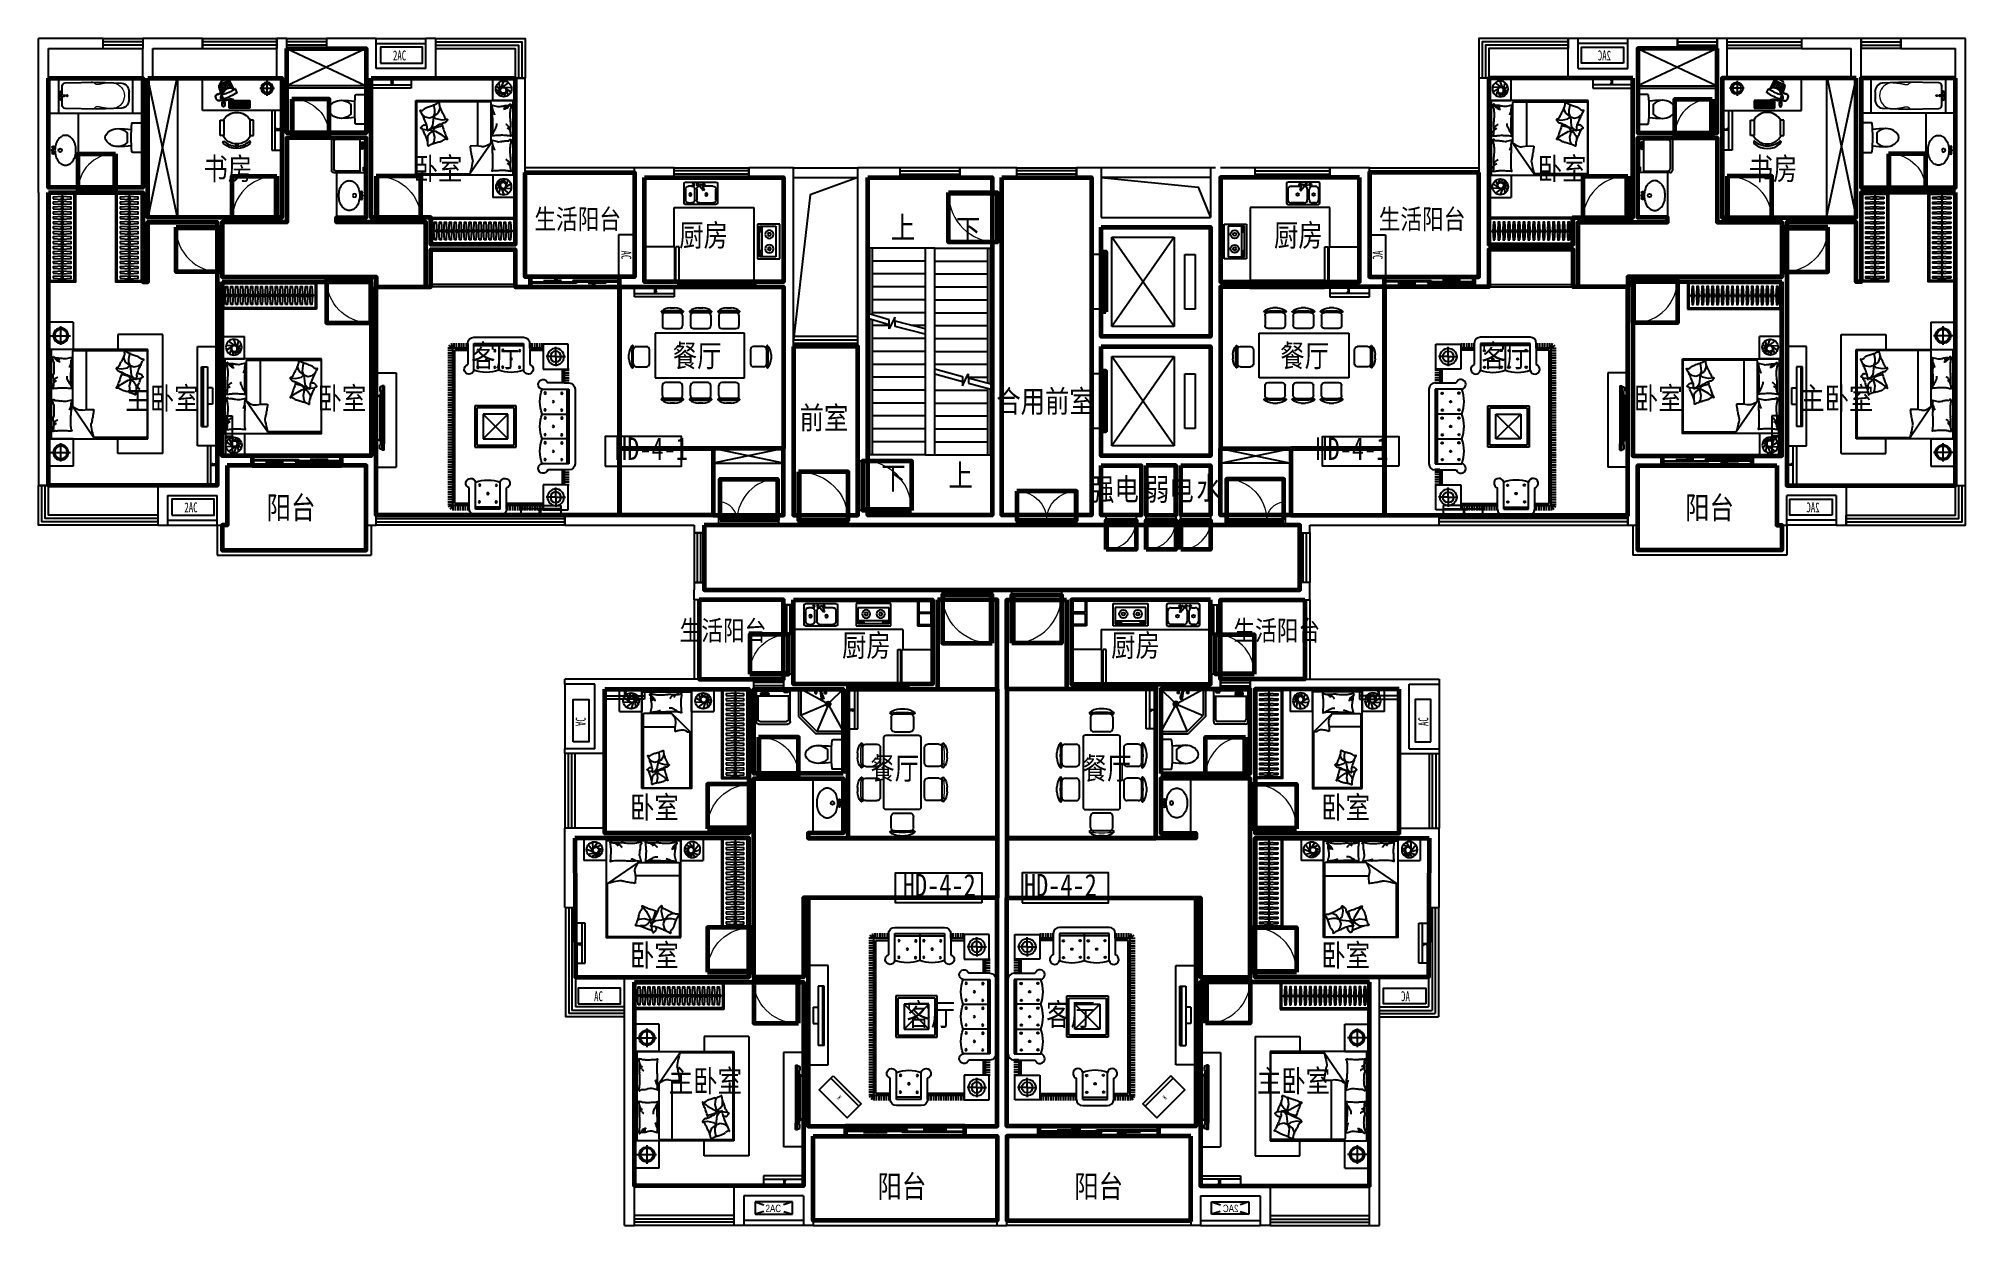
# Model space of a CAD drawing. Extents: x 952153 to 990953, y -827433 to -803533.
import ezdxf
from ezdxf.enums import TextEntityAlignment as Align

# ---------------------------------------------------------------- set-up
doc = ezdxf.new("R2010")
doc.units = 0
doc.header["$LTSCALE"] = 1000
doc.header["$MEASUREMENT"] = 0
doc.linetypes.add('HIDDEN', pattern=[7.5, 5, -2.5])
doc.layers.get('0').update_dxf_attribs({"linetype": 'CONTINUOUS'})
for name, color, linetype in [('Balcony(阳台)', 11, 'CONTINUOUS'), ('BATH', 8, 'CONTINUOUS'), ('Elec(电器)', 33, 'CONTINUOUS'), ('F1', 223, 'CONTINUOUS'), ('FUR', 8, 'CONTINUOUS'), ('FURN', 8, 'CONTINUOUS'), ('Furniture(家具)', 8, 'CONTINUOUS'), ('Lvtry(厨卫)', 136, 'CONTINUOUS'), ('PUB_TITLE', 4, 'CONTINUOUS'), ('STAIR', 3, 'CONTINUOUS'), ('WALL', 2, 'CONTINUOUS'), ('WINDOW', 4, 'CONTINUOUS'), ('厨卫示意', 8, 'CONTINUOUS'), ('家具', 8, 'CONTINUOUS'), ('家具示意', 8, 'CONTINUOUS'), ('文字注明', 211, 'CONTINUOUS'), ('百叶', 24, 'CONTINUOUS'), ('空调示意', 40, 'CONTINUOUS')]:
    doc.layers.add(name, color=color, linetype=linetype)
doc.layers.add('GT_书房', color=205, linetype='CONTINUOUS', lineweight=60, true_color=0x8059a6)
for name, color, linetype, lineweight in [('GT_卧室', 1, 'CONTINUOUS', 60), ('GT_卫生间', 5, 'CONTINUOUS', 60), ('GT_厨房', 4, 'CONTINUOUS', 60), ('GT_客厅', 2, 'CONTINUOUS', 60), ('GT_楼梯', 130, 'CONTINUOUS', 60), ('GT_水机房', 170, 'CONTINUOUS', 60), ('GT_玄关', 40, 'CONTINUOUS', 60), ('GT_电机房', 210, 'CONTINUOUS', 60), ('GT_电梯', 150, 'CONTINUOUS', 60), ('GT_过道', 30, 'CONTINUOUS', 60), ('GT_门', 245, 'CONTINUOUS', 60), ('GT_阳台', 6, 'CONTINUOUS', 60), ('GT_餐厅', 3, 'CONTINUOUS', 60), ('文字标注', 121, 'CONTINUOUS', 0)]:
    doc.layers.add(name, color=color, linetype=linetype, lineweight=lineweight)
doc.styles.add('-黑体', font='simhei.ttf', dxfattribs={"width": 0.8})
doc.styles.add('_ZBHZ', font='simhei.ttf', dxfattribs={"width": 0.8})
doc.styles.add('DIM_FONT', font='ZBTXT.shx', dxfattribs={"width": 0.8})
doc.styles.add('HZ', font='zbtxt.shx', dxfattribs={"bigfont": 'zbhz.shx'})

msp = doc.modelspace()

# ---------------------------------------------------------------- texts
at = {"layer": '文字标注', "style": '-黑体', "width": 0.8}
for s, height, p in [('书房', 450, (955473, -806379, 0)), ('卧室', 450, (959704, -806379, 0)), ('卧室', 450, (982340, -806379, 0)), ('书房', 450, (986588, -806379, 0)), ('生活阳台', 400, (962136, -807369, 0)), ('生活阳台', 400, (979139, -807369, 0)), ('厨房', 450, (965054, -807718, 0)), ('厨房', 450, (977029, -807718, 0)), ('客厅', 450, (960864, -810145, 0)), ('餐厅', 450, (964923, -810145, 0)), ('餐厅', 450, (977156, -810145, 0)), ('客厅', 450, (981207, -810145, 0)), ('主卧室', 450, (953903, -811003, 0)), ('卧室', 450, (957769, -811003, 0)), ('卧室', 450, (984276, -811003, 0)), ('主卧室', 450, (987627, -811003, 0)), ('阳台', 450, (985309, -813204, 0)), ('生活阳台', 400, (965062, -815653, 0)), ('厨房', 450, (968332, -815977, 0)), ('生活阳台', 400, (976213, -815653, 0)), ('餐厅', 450, (968901, -818452, 0)), ('卧室', 450, (964063, -819239, 0)), ('卧室', 450, (964063, -822217, 0)), ('客厅', 450, (969629, -823409, 0)), ('主卧室', 450, (964843, -824748, 0)), ('阳台', 450, (969046, -826871, 0))]:
    msp.add_text(s, height=height, dxfattribs=at).set_placement(p)
for s, p in [('上', (969562, -807565, 0)), ('下', (970874, -807614, 0)), ('前室', (967970, -811395, 0)), ('合用前室', (972420, -811062, 0)), ('上', (970723, -812555, 0)), ('下', (969367, -812606, 0)), ('强电', (973817, -812834, 0)), ('弱电', (974922, -812834, 0)), ('水', (975714, -812812, 0))]:
    msp.add_text(s, height=450, dxfattribs=at).set_placement(p, align=Align.CENTER)
for s, p in [('阳台', (956746, -813204, 0)), ('厨房', (973751, -815977, 0)), ('餐厅', (973178, -818452, 0)), ('卧室', (977982, -819239, 0)), ('卧室', (977982, -822217, 0)), ('客厅', (972442, -823409, 0)), ('主卧室', (976687, -824748, 0)), ('阳台', (973009, -826871, 0))]:
    msp.add_text(s, height=450, rotation=360, dxfattribs=at).set_placement(p)
at = {"layer": '文字注明', "style": '-黑体', "width": 0.8}
for s, p in [('HD-4-1', (963760, -812016, 0)), ('HD-4-1', (977864, -812016, 0)), ('HD-4-2', (969555, -820805, 0))]:
    msp.add_text(s, height=450, dxfattribs=at).set_placement(p)
msp.add_text('HD-4-2', height=450, rotation=360, dxfattribs=at).set_placement((971993, -820805, 0))

# ---------------------------------------------------------------- blocks, each defined once
blk = doc.blocks.new('_LIFTD')
for points in [[(-0.548, -0.602), (-0.548, -0.774), (0.241, -0.774), (0.241, -0.602), (-0.548, -0.602)], [(-0.241, -0.784), (-0.241, -0.955), (0.548, -0.955), (0.548, -0.784), (-0.241, -0.784)]]:
    blk.add_lwpolyline(points)
blk = doc.blocks.new('A$C718D6682')
at = {"linetype": 'Continuous'}
for p, q in [((0, 1), (0, 656)), ((50, 706), (640, 706)), ((690, 656), (690, 1)), ((690, 145), (0, 145))]:
    blk.add_line(p, q, dxfattribs=at)
for p, q in [((38, 145), (38, 611)), ((78, 651), (612, 651)), ((652, 145), (652, 611)), ((0, 36), (564, 36)), ((0, 1), (690, 1)), ((130, 89), (130, 99)), ((147, 113), (147, 97)), ((212, 113), (147, 113)), ((147, 97), (212, 97)), ((212, 97), (212, 113)), ((222, 87), (222, 99)), ((647, 66), (564, 66)), ((564, 66), (564, 35)), ((647, 35), (647, 66)), ((647, 36), (690, 36))]:
    blk.add_line(p, q)
blk.add_lwpolyline([(262, 95, 0.185158), (257, 108, 0.102042), (237, 122, 0.060862), (212, 130, 0.047173), (179, 133, 0.047173), (145, 130, 0.060862), (120, 122, 0.102042), (100, 108, 0.185158), (95, 95, 0.185158), (100, 82, 0.102042), (120, 68, 0.060862), (145, 60, 0.047173), (179, 57, 0.047173), (212, 60, 0.060862), (237, 68, 0.102042), (257, 82, 0.185158)], format="xyb", close=True)
for points in [[(147, 108, 0.008736), (144, 107, 0.076276), (132, 102, 0.259034), (130, 99, 0.259034)], [(130, 99, 0.259034), (132, 96, 0.076276), (144, 91, 0.036515), (157, 88, 0.026615), (176, 87, 0.026615), (195, 88, 0.036515), (208, 91, 0.076276), (220, 96, 0.259034), (222, 99, 0.259034), (220, 102, 0.056762), (212, 106, 0.036515)], [(130, 89, 0.259034), (132, 85, 0.076276), (144, 80, 0.036515), (157, 78, 0.026615), (176, 77, 0.026615), (195, 78, 0.036515), (208, 80, 0.076276), (220, 85, 0.259034), (222, 89, 0.078462), (222, 90, 0.056762)]]:
    blk.add_lwpolyline(points, format="xyb")
blk.add_circle((604, 35), 17.5)
for centre, start, end in [((50, 656), 90, 180), ((640, 656), 360, 90)]:
    blk.add_arc(centre, 50, start, end, dxfattribs=at)
for centre, start, end in [((78, 611), 90, 180), ((612, 611), 360, 90)]:
    blk.add_arc(centre, 40, start, end)
at = {"width": 0.8, "flags": 9}
for tag in ['YSIZE', 'XSIZE']:
    blk.add_attdef(tag, (345, 1), '', height=0.5, rotation=180, dxfattribs=at)
blk = doc.blocks.new('电视2')
at = {"layer": 'Furniture(家具)'}
for p, q in [((0, -400), (0, 0)), ((0, 0), (2000, 0)), ((1590, -116), (390, -116)), ((2000, 0), (2000, -400)), ((2000, -400), (0, -400))]:
    blk.add_line(p, q, dxfattribs=at)
at = {"layer": 'Furniture(家具)', "ltscale": 30}
for p, q in [((390, -82), (390, -202)), ((390, -82), (1590, -82)), ((1590, -202), (390, -202)), ((835, -300), (835, -202)), ((1165, -300), (835, -300)), ((1165, -300), (1165, -202)), ((1590, -82), (1590, -202))]:
    blk.add_line(p, q, dxfattribs=at)
blk = doc.blocks.new('餐桌2')
for p, q in [((-230, 429), (230, 429)), ((-50, 529), (50, 529)), ((325, 0), (-325, 0)), ((-225, 362), (-225, 136)), ((-158, 69), (158, 69)), ((225, 362), (225, 136)), ((-904, -456), (-904, -357)), ((-804, -637), (-804, -177)), ((-737, -182), (-512, -182)), ((-444, -564), (-444, -249)), ((-375, -50), (-375, -1450)), ((375, -1450), (375, -50)), ((444, -249), (444, -564)), ((737, -182), (512, -182)), ((804, -177), (804, -637)), ((904, -357), (904, -456)), ((-737, -632), (-512, -632)), ((737, -632), (512, -632)), ((-904, -1143), (-904, -1044)), ((-804, -1323), (-804, -863)), ((-737, -868), (-512, -868)), ((-444, -1251), (-444, -936)), ((444, -936), (444, -1251)), ((737, -868), (512, -868)), ((804, -863), (804, -1323)), ((904, -1044), (904, -1143)), ((-737, -1318), (-512, -1318)), ((-325, -1500), (325, -1500)), ((737, -1318), (512, -1318)), ((-230, -1929), (230, -1929)), ((-225, -1862), (-225, -1636)), ((-158, -1569), (158, -1569)), ((225, -1862), (225, -1636)), ((-50, -2029), (50, -2029))]:
    blk.add_line(p, q)
for centre, radius, start, end in [((-239, 445), 10, 130.7265, 202.67), ((-230, 449), 20, 202.67, 270), ((-40, 214), 316, 91.7651, 130.7265), ((-158, 362), 67.5, 90, 180), ((40, 214), 316, 49.2735, 88.2349), ((158, 362), 67.5, 0, 90), ((230, 449), 20, 270, 337.33), ((239, 445), 10, 337.33, 49.2735), ((-325, -50), 50, 90, 180), ((-158, 136), 67.5, 180, 270), ((158, 136), 67.5, 270, 0), ((325, -50), 50, 0, 90), ((-589, -367), 316, 139.2735, 178.2349), ((-820, -167), 10, 67.33, 139.2735), ((-824, -177), 20, 0, 67.33), ((-737, -249), 67.5, 90, 180), ((-512, -249), 67.5, 0, 90), ((512, -249), 67.5, 90, 180), ((737, -249), 67.5, 0, 90), ((824, -177), 20, 112.67, 180), ((820, -167), 10, 40.7265, 112.67), ((589, -367), 316, 1.7651, 40.7265), ((-589, -446), 316, 181.7651, 220.7265), ((-820, -646), 10, 220.7265, 292.67), ((-824, -637), 20, 292.67, 0), ((-737, -564), 67.5, 180, 270), ((-512, -564), 67.5, 270, 0), ((512, -564), 67.5, 180, 270), ((737, -564), 67.5, 270, 0), ((824, -637), 20, 180, 247.33), ((820, -646), 10, 247.33, 319.2735), ((589, -446), 316, 319.2735, 358.2349), ((-589, -1054), 316, 139.2735, 178.2349), ((-589, -1133), 316, 181.7651, 220.7265), ((-820, -854), 10, 67.33, 139.2735), ((-824, -863), 20, 0, 67.33), ((-737, -936), 67.5, 90, 180), ((-512, -936), 67.5, 0, 90), ((512, -936), 67.5, 90, 180), ((737, -936), 67.5, 0, 90), ((824, -863), 20, 112.67, 180), ((820, -854), 10, 40.7265, 112.67), ((589, -1054), 316, 1.7651, 40.7265), ((589, -1133), 316, 319.2735, 358.2349), ((-820, -1333), 10, 220.7265, 292.67), ((-824, -1323), 20, 292.67, 0), ((-737, -1251), 67.5, 180, 270), ((-512, -1251), 67.5, 270, 0), ((-325, -1450), 50, 180, 270), ((325, -1450), 50, 270, 0), ((512, -1251), 67.5, 180, 270), ((737, -1251), 67.5, 270, 0), ((824, -1323), 20, 180, 247.33), ((820, -1333), 10, 247.33, 319.2735), ((-230, -1949), 20, 90, 157.33), ((-158, -1636), 67.5, 90, 180), ((-158, -1862), 67.5, 180, 270), ((158, -1636), 67.5, 0, 90), ((158, -1862), 67.5, 270, 0), ((230, -1949), 20, 22.67, 90), ((-239, -1945), 10, 157.33, 229.2735), ((-40, -1714), 316, 229.2735, 268.2349), ((40, -1714), 316, 271.7651, 310.7265), ((239, -1945), 10, 310.7265, 22.67)]:
    blk.add_arc(centre, radius, start, end)
at = {"lineweight": 13}
for centre, start, end in [((0, -2249), 84.8023, 95.1977), ((1874, -407), 174.8023, 185.1977), ((-1874, -407), 354.8023, 5.1977), ((1874, -1093), 174.8023, 185.1977), ((-1874, -1093), 354.8023, 5.1977), ((0, 749), 264.8023, 275.1977)]:
    blk.add_arc(centre, 2713, start, end, dxfattribs=at)
blk = doc.blocks.new('*U38')
blk.add_line((-970, -275), (770, -275))
for points in [[(-1000, 0), (800, 0), (800, -550), (-1000, -550)], [(-970, -30), (770, -30), (770, -520), (-970, -520)]]:
    blk.add_lwpolyline(points, close=True)
at = {"elevation": 0}
for points in [[(-874, -95), (-862, -275), (-874, -455), (-906, -455), (-918, -275), (-906, -95)], [(-774, -95), (-762, -275), (-774, -455), (-806, -455), (-818, -275), (-806, -95)], [(-674, -95), (-662, -275), (-674, -455), (-706, -455), (-718, -275), (-706, -95)], [(-574, -95), (-562, -275), (-574, -455), (-606, -455), (-618, -275), (-606, -95)], [(-474, -95), (-462, -275), (-474, -455), (-506, -455), (-518, -275), (-506, -95)], [(-374, -95), (-362, -275), (-374, -455), (-406, -455), (-418, -275), (-406, -95)], [(-274, -95), (-262, -275), (-274, -455), (-306, -455), (-318, -275), (-306, -95)], [(-174, -95), (-162, -275), (-174, -455), (-206, -455), (-218, -275), (-206, -95)], [(-74, -95), (-62, -275), (-74, -455), (-106, -455), (-118, -275), (-106, -95)], [(26, -95), (38, -275), (26, -455), (-6, -455), (-18, -275), (-6, -95)], [(126, -95), (138, -275), (126, -455), (94, -455), (82, -275), (94, -95)], [(226, -95), (238, -275), (226, -455), (194, -455), (182, -275), (194, -95)], [(326, -95), (338, -275), (326, -455), (294, -455), (282, -275), (294, -95)], [(426, -95), (438, -275), (426, -455), (394, -455), (382, -275), (394, -95)], [(526, -95), (538, -275), (526, -455), (494, -455), (482, -275), (494, -95)], [(626, -95), (638, -275), (626, -455), (594, -455), (582, -275), (594, -95)], [(726, -95), (738, -275), (726, -455), (694, -455), (682, -275), (694, -95)]]:
    blk.add_lwpolyline(points, close=True, dxfattribs=at)
at = {"ltscale": 15, "elevation": 0}
for points in [[(-894, -255), (-886, -255), (-886, -295), (-894, -295)], [(-794, -255), (-786, -255), (-786, -295), (-794, -295)], [(-694, -255), (-686, -255), (-686, -295), (-694, -295)], [(-594, -255), (-586, -255), (-586, -295), (-594, -295)], [(-494, -255), (-486, -255), (-486, -295), (-494, -295)], [(-394, -255), (-386, -255), (-386, -295), (-394, -295)], [(-294, -255), (-286, -255), (-286, -295), (-294, -295)], [(-194, -255), (-186, -255), (-186, -295), (-194, -295)], [(-94, -255), (-86, -255), (-86, -295), (-94, -295)], [(6, -255), (14, -255), (14, -295), (6, -295)], [(106, -255), (114, -255), (114, -295), (106, -295)], [(206, -255), (214, -255), (214, -295), (206, -295)], [(306, -255), (314, -255), (314, -295), (306, -295)], [(406, -255), (414, -255), (414, -295), (406, -295)], [(506, -255), (514, -255), (514, -295), (506, -295)], [(606, -255), (614, -255), (614, -295), (606, -295)], [(706, -255), (714, -255), (714, -295), (706, -295)]]:
    blk.add_lwpolyline(points, close=True, dxfattribs=at)
blk = doc.blocks.new('_E10NWL')
for p, q in [((-275, 0), (275, 0)), ((-275, -482), (-275, 0)), ((275, 0), (275, -482)), ((275, -482), (-275, -482)), ((-275, -550), (-275, -499)), ((275, -499), (-275, -499)), ((275, -550), (-275, -550)), ((-257, -482), (-257, -499)), ((257, -482), (257, -499)), ((275, -499), (275, -550))]:
    blk.add_line(p, q)
at = {"style": 'DIM_FONT', "width": 0.8, "flags": 9}
for tag in ['XSIZE', 'YSIZE']:
    blk.add_attdef(tag, (0, 0), '', height=0.5, dxfattribs=at)
blk = doc.blocks.new('A$C20217E62')
at = {"layer": 'F1'}
for p, q in [((0, 419), (0, 31)), ((644, 450), (31, 450)), ((306, 391), (267, 287)), ((335, 402), (350, 393)), ((675, 31), (675, 419)), ((31, 92), (31, 307)), ((31, 0), (644, 0)), ((92, 368), (298, 368)), ((358, 31), (92, 31)), ((267, 287), (285, 277)), ((285, 277), (355, 363)), ((419, 307), (419, 92)), ((460, 92), (460, 307)), ((522, 368), (583, 368)), ((583, 31), (522, 31)), ((644, 307), (644, 92))]:
    blk.add_line(p, q, dxfattribs=at)
for centre, radius in [((276, 399), 20.5), ((399, 399), 20.5), ((481, 399), 20.5), ((225, 199), 25.6), ((547, 199), 25.6)]:
    blk.add_circle(centre, radius, dxfattribs=at)
for centre, radius, start, end in [((31, 419), 30.7, 90, 180), ((325, 384), 20.5, 60, 159.4623), ((340, 376), 20.5, 320.5377, 60), ((644, 419), 30.7, 360, 90), ((31, 31), 30.7, 180, 270), ((92, 307), 61.4, 90, 180), ((92, 92), 61.4, 180, 270), ((358, 307), 61.4, 360, 90), ((358, 92), 61.4, 270, 360), ((522, 307), 61.4, 90, 180), ((522, 92), 61.4, 180, 270), ((583, 307), 61.4, 360, 90), ((583, 92), 61.4, 270, 360), ((644, 31), 30.7, 270, 360)]:
    blk.add_arc(centre, radius, start, end, dxfattribs=at)
blk = doc.blocks.new('A$C179D235A')
at = {"layer": 'BATH'}
for p, q in [((0, 0), (0, 450)), ((0, 450), (700, 450)), ((700, 450), (700, 0)), ((40, 370), (40, 40)), ((660, 370), (40, 370)), ((40, 96), (660, 96)), ((40, 40), (660, 40)), ((71, 73), (71, 62)), ((146, 64), (82, 64)), ((82, 64), (82, 47)), ((82, 47), (146, 47)), ((146, 47), (146, 64)), ((163, 72), (163, 62)), ((544, 73), (544, 62)), ((555, 64), (555, 47)), ((619, 64), (555, 64)), ((555, 47), (619, 47)), ((619, 47), (619, 64)), ((636, 72), (636, 62)), ((660, 40), (660, 370)), ((700, 0), (0, 0))]:
    blk.add_line(p, q, dxfattribs=at)
for centre, radius in [((204, 237), 82.5), ((204, 237), 31.6), ((496, 237), 82.5), ((496, 237), 31.6)]:
    blk.add_circle(centre, radius, dxfattribs=at)
for centre, radius, start, end in [((75, 72), 4.03, 121.9106, 180), ((75, 72), 4.03, 180, 197.9454), ((75, 62), 4.03, 121.9106, 180), ((75, 62), 4.03, 180, 238.0894), ((95, 41), 41.3, 104.4631, 121.9106), ((95, 30), 41.3, 104.4631, 121.9106), ((95, 93), 41.3, 238.0894, 251.0845), ((108, -11), 94.4, 96.0983, 104.4631), ((108, -21), 94.4, 96.0983, 104.4631), ((117, -93), 177, 90, 96.0983), ((117, -104), 177, 90, 96.0983), ((117, -93), 177, 83.9017, 90), ((117, -104), 177, 83.9017, 90), ((126, -11), 94.4, 75.5369, 83.9017), ((126, -21), 94.4, 75.5369, 83.9017), ((126, 145), 94.4, 282.4611, 284.4631), ((139, 41), 41.3, 58.0894, 75.5369), ((139, 30), 41.3, 58.0894, 75.5369), ((139, 93), 41.3, 284.4631, 301.9106), ((159, 72), 4.03, 0, 58.0894), ((159, 62), 4.03, 360, 58.0894), ((159, 62), 4.03, 301.9106, 360), ((548, 72), 4.03, 121.9106, 180), ((548, 72), 4.03, 180, 197.9454), ((548, 62), 4.03, 121.9106, 180), ((548, 62), 4.03, 180, 238.0894), ((568, 41), 41.3, 104.4631, 121.9106), ((568, 30), 41.3, 104.4631, 121.9106), ((568, 93), 41.3, 238.0894, 251.0845), ((581, -11), 94.4, 96.0983, 104.4631), ((581, -21), 94.4, 96.0983, 104.4631), ((590, -93), 177, 90, 96.0983), ((590, -104), 177, 90, 96.0983), ((590, -93), 177, 83.9017, 90), ((590, -104), 177, 83.9017, 90), ((599, -11), 94.4, 75.5369, 83.9017), ((599, -21), 94.4, 75.5369, 83.9017), ((599, 145), 94.4, 282.4611, 284.4631), ((612, 41), 41.3, 58.0894, 75.5369), ((612, 30), 41.3, 58.0894, 75.5369), ((612, 93), 41.3, 284.4631, 301.9106), ((632, 72), 4.03, 0, 58.0894), ((632, 62), 4.03, 0, 58.0894), ((632, 62), 4.03, 301.9106, 360)]:
    blk.add_arc(centre, radius, start, end, dxfattribs=at)
blk = doc.blocks.new('TP6')
blk.add_lwpolyline([(20, -300), (201, -300, 0.388903), (221, -282, 0.043619), (221, 282, 0.388903), (201, 300), (20, 300, 0.414214), (0, 280), (0, -280, 0.414214), (20, -300, 0.414214)], format="xyb")
blk.add_lwpolyline([(623, 157, 0.325454), (314, 96), (314, -96, 0.325454), (623, -157, 0.11195), (728, -76, 0.35994), (728, 76, 0.11195)], format="xyb", close=True)
for centre, start, end in [((822, -7004), 92.6182, 94.7269), ((822, 7004), 265.2731, 267.3818)]:
    blk.add_arc(centre, 7194, start, end)
blk = doc.blocks.new('_E12QMA')
for centre, radius in [((-57, -42), 22.1), ((0, -182), 35.3), ((0, -38), 22.1), ((62, -42), 22.1)]:
    blk.add_circle(centre, radius)
for centre, radius, start, end in [((-148, -288), 152, 149.5902, 180), ((-148, -288), 152, 180, 210.4098), ((-77, -329), 235, 125.2119, 149.5902), ((-77, -246), 235, 210.4098, 234.7881), ((-31, -396), 316, 106.2949, 125.2119), ((0, -500), 424, 90, 106.2949), ((0, -500), 424, 73.7051, 90), ((31, -396), 316, 54.7881, 73.7051), ((77, -329), 235, 30.4098, 54.7881), ((77, -246), 235, 305.2119, 329.5902), ((148, -288), 152, 360, 390.4098), ((148, -288), 152, 329.5902, 360), ((-31, -180), 316, 234.7881, 253.7051), ((0, -75), 424, 253.7051, 270), ((0, -75), 424, 270, 286.2949), ((31, -180), 316, 286.2949, 305.2119)]:
    blk.add_arc(centre, radius, start, end)
at = {"style": 'DIM_FONT', "width": 0.8, "flags": 9}
for tag in ['XSIZE', 'YSIZE']:
    blk.add_attdef(tag, (0, 0), '', height=0.5, dxfattribs=at)
blk = doc.blocks.new('A$C04A21AEC')
at = {"layer": '家具示意'}
for p, q in [((500, 550), (0, 550)), ((0, 550), (0, 0)), ((250, 460), (250, 86)), ((500, 0), (500, 550)), ((50, 275), (445, 275)), ((500, 0), (0, 0))]:
    blk.add_line(p, q, dxfattribs=at)
for radius in [153, 127]:
    blk.add_circle((250, 275), radius, dxfattribs=at)
blk = doc.blocks.new('A$C6E3D31D3')
at = {"layer": '家具示意'}
for p, q in [((1400, 2400), (1400, 2100)), ((2300, 2400), (1400, 2400)), ((2300, 2400), (2300, 0)), ((0, 2100), (2000, 2100)), ((0, 300), (0, 2100)), ((53, 300), (53, 2100)), ((489, 1453), (916, 2072)), ((1968, 2072), (916, 2072)), ((1988, 346), (1988, 2052)), ((2000, 2100), (2000, 300)), ((439, 1330), (356, 1350)), ((469, 1322), (439, 1330)), ((489, 1453), (489, 346)), ((687, 1526), (782, 1512)), ((762, 346), (762, 1515)), ((782, 1512), (912, 1514)), ((1641, 1137), (1661, 1173)), ((1369, 1078), (1473, 998)), ((1560, 828), (1471, 809)), ((1473, 998), (1603, 923)), ((1617, 848), (1560, 828)), ((1603, 923), (1659, 905)), ((1659, 905), (1617, 848)), ((1627, 1034), (1641, 1137)), ((1659, 905), (1627, 1034)), ((1645, 847), (1701, 870)), ((1646, 624), (1664, 810)), ((1659, 905), (1722, 955)), ((1659, 905), (1753, 894)), ((1664, 810), (1701, 860)), ((1701, 870), (1744, 888)), ((1701, 860), (1709, 872)), ((1722, 955), (1769, 1020)), ((1767, 892), (1862, 880)), ((1769, 1020), (1769, 1113)), ((439, 470), (356, 491)), ((469, 463), (439, 470)), ((1369, 681), (1472, 695)), ((1472, 695), (1594, 669)), ((1553, 555), (1515, 461)), ((1515, 461), (1518, 437)), ((1646, 624), (1553, 555)), ((1594, 669), (1646, 624)), ((1646, 624), (1618, 557)), ((1618, 557), (1621, 488)), ((1621, 488), (1639, 390)), ((1639, 390), (1645, 387)), ((1646, 624), (1728, 655)), ((1728, 655), (1811, 635)), ((1811, 635), (1873, 581)), ((2000, 300), (0, 300)), ((509, 326), (1968, 326)), ((1400, 0), (1400, 300)), ((2300, 0), (1400, 0))]:
    blk.add_line(p, q, dxfattribs=at)
for centre, radius, start, end in [((111, 1940), 25.1, 158.2117, 175.6975), ((115, 1940), 28.9, 175.6975, 210.6513), ((91, 1948), 3.42, 109.564, 158.2117), ((91, 1949), 2.32, 348.1069, 109.564), ((97, 1948), 4.28, 168.1069, 248.0096), ((101, 1958), 15.6, 248.0096, 291.421), ((119, 1913), 32.8, 81.8665, 111.421), ((89, 1702), 246, 77.8905, 81.8665), ((182, 2136), 198, 257.8905, 262.3191), ((404, 2260), 321, 273.5049, 279.9984), ((463, 1925), 19.3, 73.3022, 99.9984), ((383, 1953), 87.5, 343.7788, 352.8796), ((468, 1942), 1.32, 352.8796, 73.3022), ((4853, 1074), 4065, 167.0745, 169.2724), ((1532, 1836), 657, 164.0648, 167.0745), ((2664, 1513), 1835, 162.2636, 164.0648), ((1968, 2052), 20, 0, 90), ((44, 1897), 53.9, 5.2592, 30.6513), ((194, 1884), 99.2, 175.7841, 195.9352), ((-720, 1827), 821, 1.9079, 5.2592), ((387, 1701), 290, 175.1982, 182.5386), ((249, 1695), 152, 182.5386, 190.1899), ((-772, 1798), 873, 355.1982, 359.4243), ((194, 1884), 99.2, 195.9352, 216.0864), ((-1393, 1805), 1494, 359.4243, 1.9079), ((-421, 1574), 529, 6.0867, 10.1899), ((320, 1892), 234, 200.8603, 207.2396), ((-938, 1519), 1049, 0, 6.0867), ((180, 1820), 76.8, 207.2396, 218.3886), ((194, 1884), 99.2, 216.0864, 233.8234), ((427, 2016), 392, 218.3886, 223.8115), ((194, 1884), 99.2, 233.8234, 251.5603), ((307, 1901), 225, 223.8115, 230.9651), ((277, 2845), 913, 262.3191, 266.6313), ((196, 1764), 49.3, 230.9651, 241.6832), ((267, 1897), 200, 241.6832, 246.9972), ((264, 2611), 679, 266.6313, 271.6331), ((244, 3297), 1365, 271.6331, 273.055), ((-410, 15550), 13636, 273.055, 273.5049), ((1616, 1808), 1164, 176.426, 179.7135), ((6170, 1785), 5719, 179.7135, 180.9704), ((3814, 1746), 3362, 180.9704, 182.6096), ((600, 1872), 146, 167.131, 176.426), ((1671, 1648), 1216, 182.6096, 184.6176), ((502, 1894), 45.3, 152.7159, 167.131), ((393, 1950), 76.7, 332.7159, 343.7788), ((916, 1819), 58.1, 169.2724, 187.7304), ((1051, 1838), 194, 187.7304, 193.1904), ((-1587, 1219), 2516, 11.6741, 13.1904), ((-1658, 1205), 2588, 9.495, 11.6741), ((-2834, 1008), 3780, 7.692, 9.495), ((249, 1334), 161, 171.5628, 180), ((178, 1334), 90.4, 180, 191.2724), ((391, 1313), 305, 164.256, 171.5628), ((103, 1319), 13.1, 191.2724, 296.5805), ((-135, 1461), 242, 344.256, 352.4531), ((-572, 1519), 683, 352.4531, 360), ((93, 1338), 34.2, 296.5805, 355.5998), ((180, 1824), 492, 263.7676, 270), ((180, 1536), 204, 270, 279.6844), ((66, 2205), 882, 279.6844, 282.1984), ((320, 1032), 317, 98.0051, 102.1984), ((367, 694), 659, 92.6649, 98.0051), ((340, 1285), 67.7, 75.9548, 92.6649), ((-251, 1207), 739, 23.4844, 25.3111), ((-251, 1207), 739, 21.6577, 23.4844), ((-251, 1207), 739, 19.428, 21.6577), ((-251, 1207), 739, 17.1982, 19.428), ((600, 1418), 146, 168.4414, 186.4341), ((574, 1415), 120, 186.4341, 197.3864), ((232, 1493), 230, 348.4414, 2.7491), ((-942, 1437), 1405, 2.7491, 4.6176), ((240, 1311), 230, 9.4841, 17.3864), ((200, 1304), 271, 4.0829, 9.4841), ((469, 1323), 0.917, 255.9551, 4.0829), ((728, 1165), 375, 110.1488, 129.6445), ((661, 1348), 180, 81.8644, 110.1488), ((1494, 1692), 545, 283.841, 286.3122), ((1597, 1341), 180, 286.3122, 290.7773), ((717, 3662), 2662, 290.7773, 291.9373), ((1683, 1262), 75.5, 291.9373, 315.0955), ((1748, 1197), 16.8, 84.6428, 135.0955), ((1749, 1208), 5.8, 27.2959, 84.6428), ((1709, 1188), 50.9, 8.6443, 27.2959), ((1700, 1186), 59.9, 352.216, 8.6443), ((1822, 1170), 63, 172.216, 188.2293), ((111, 1081), 25.1, 158.2117, 175.6975), ((115, 1080), 28.9, 175.6975, 210.6513), ((91, 1089), 3.42, 109.564, 158.2117), ((91, 1090), 2.32, 348.1069, 109.564), ((44, 1038), 53.9, 5.2592, 30.6513), ((97, 1088), 4.28, 168.1069, 248.0096), ((101, 1099), 15.6, 248.0096, 291.421), ((194, 1025), 99.2, 175.7841, 195.9352), ((-720, 968), 821, 1.9079, 5.2592), ((387, 842), 290, 175.1982, 182.5386), ((249, 836), 152, 182.5386, 190.1899), ((-772, 939), 873, 355.1982, 359.4243), ((194, 1025), 99.2, 195.9352, 216.0864), ((-1393, 945), 1494, 359.4243, 1.9079), ((-421, 715), 529, 6.0867, 10.1899), ((320, 1033), 234, 200.8603, 207.2396), ((119, 1054), 32.8, 81.8665, 111.421), ((180, 961), 76.8, 207.2396, 218.3886), ((194, 1025), 99.2, 216.0864, 233.8234), ((427, 1157), 392, 218.3886, 223.8115), ((89, 843), 246, 77.8905, 81.8665), ((194, 1025), 99.2, 233.8234, 251.5603), ((182, 1277), 198, 257.8905, 262.3191), ((307, 1042), 225, 223.8115, 230.9651), ((277, 1986), 913, 262.3191, 266.6313), ((196, 905), 49.3, 230.9651, 241.6832), ((267, 1038), 200, 241.6832, 246.9972), ((264, 1752), 679, 266.6313, 271.6331), ((244, 2438), 1365, 271.6331, 273.055), ((-410, 14691), 13636, 273.055, 273.5049), ((647, 855), 272, 175.9172, 183.5552), ((433, 871), 58, 159.3257, 175.9172), ((853, 712), 507, 155.6735, 159.3257), ((1696, 331), 1432, 153.5015, 155.6735), ((694, 830), 313, 147.865, 153.5015), ((404, 1401), 321, 273.5049, 279.9984), ((1046, 609), 729, 144.1737, 147.865), ((1616, 949), 1164, 176.426, 179.7135), ((6170, 926), 5719, 179.7135, 180.9704), ((3814, 886), 3362, 180.9704, 182.6096), ((600, 1012), 146, 167.131, 176.426), ((502, 1035), 45.3, 152.7159, 167.131), ((463, 1066), 19.3, 73.3022, 99.9984), ((393, 1091), 76.7, 332.7159, 343.7788), ((383, 1094), 87.5, 343.7788, 352.8796), ((468, 1083), 1.32, 352.8796, 73.3022), ((1373, 1077), 4.43, 103.2808, 176.0516), ((1404, 1075), 35.2, 176.0516, 200.3452), ((1427, 1084), 60.1, 200.3452, 218.5854), ((1374, 1075), 6.3, 36.5792, 103.2808), ((1390, 1088), 14.2, 216.5792, 259.5926), ((1318, 997), 79.2, 22.7069, 38.5854), ((1402, 1150), 77.1, 259.5926, 267.2714), ((619, 704), 837, 20.1287, 22.7069), ((1399, 1088), 15.3, 267.2714, 284.5709), ((1393, 1111), 39.3, 284.5709, 296.8179), ((-3378, -761), 5094, 19.0836, 20.1287), ((1252, 1390), 352, 296.8179, 300.9056), ((1333, 1255), 194, 300.9056, 309.7005), ((-1536, -123), 3145, 16.6085, 19.0836), ((1508, 1043), 81, 116.0735, 129.7005), ((1559, 939), 197, 107.8396, 116.0735), ((782, 2299), 1687, 295.0529, 297.0884), ((2113, -780), 2003, 105.2625, 107.8396), ((838, 2191), 1565, 297.0884, 299.936), ((2019, -438), 1648, 103.841, 105.2625), ((1726, 649), 214, 112.2355, 119.936), ((1736, 909), 23.1, 292.2355, 342.8133), ((1762, 901), 4.67, 19.3799, 162.8133), ((2185, 1222), 430, 188.2293, 196.3527), ((1758, 900), 9.2, 355.7407, 19.3799), ((1801, 896), 34, 175.7407, 187.9822), ((1961, 919), 195, 187.9822, 194.8807), ((1599, 823), 179, 7.6784, 14.8807), ((2371, 1277), 624, 196.3527, 203.0962), ((1706, 837), 71.2, 355.4882, 7.6784), ((1843, 826), 66.3, 175.4882, 188.1216), ((1893, 833), 117, 188.1216, 201.0043), ((4720, 1919), 3145, 201.0043, 203.4795), ((2121, -167), 1005, 108.0203, 109.3448), ((7168, 3322), 5838, 203.0962, 203.4523), ((1824, 746), 45.8, 77.5549, 108.0203), ((-3786, -1430), 6102, 23.104, 23.4523), ((-28, 173), 2016, 22.0188, 23.104), ((1839, 812), 22.6, 257.5549, 301.4977), ((4712, 2090), 3097, 202.0188, 202.8944), ((1810, 859), 77.4, 301.4977, 312.0817), ((1892, 899), 35.9, 202.8944, 268.8496), ((1716, 963), 218, 312.0817, 318.389), ((1385, 1257), 660, 318.389, 319.3878), ((2177, 578), 383, 138.0754, 139.3878), ((1891, 851), 12.7, 316.7905, 88.8496), ((1926, 804), 45.2, 131.4767, 138.0754), ((1850, 890), 69.7, 311.4767, 316.7905), ((249, 475), 161, 171.5628, 180), ((178, 475), 90.4, 180, 191.2724), ((391, 454), 305, 164.256, 171.5628), ((103, 460), 13.1, 191.2724, 296.5805), ((-135, 602), 242, 344.256, 352.4531), ((-938, 660), 1049, 0, 6.0867), ((-572, 660), 683, 352.4531, 360), ((93, 479), 34.2, 296.5805, 355.5998), ((252, 412), 140, 135.0976, 152.7964), ((180, 965), 492, 263.7676, 270), ((216, 421), 89.9, 131.4429, 143.7359), ((252, 412), 140, 117.3988, 135.0976), ((191, 449), 52.6, 115.3551, 131.4429), ((233, 360), 151, 111.8149, 115.3551), ((254, 310), 206, 108.7799, 111.8149), ((180, 677), 204, 270, 279.6844), ((252, 412), 140, 106.515, 117.3988), ((205, 451), 56.2, 90, 108.7799), ((205, 416), 91.5, 75.3149, 90), ((252, 412), 140, 95.6311, 106.515), ((66, 1345), 882, 279.6844, 282.1984), ((320, 173), 317, 98.0051, 102.1984), ((367, -165), 659, 92.6649, 98.0051), ((340, 425), 67.7, 75.9548, 92.6649), ((-251, 348), 739, 23.4844, 25.3111), ((-251, 348), 739, 21.6577, 23.4844), ((-251, 348), 739, 19.428, 21.6577), ((-251, 348), 739, 17.1982, 19.428), ((600, 559), 146, 168.4414, 186.4341), ((574, 556), 120, 186.4341, 197.3864), ((1671, 789), 1216, 182.6096, 184.6176), ((232, 634), 230, 348.4414, 2.7491), ((-942, 578), 1405, 2.7491, 4.6176), ((240, 451), 230, 9.4841, 17.3864), ((200, 445), 271, 4.0829, 9.4841), ((469, 464), 0.917, 255.9551, 4.0829), ((1378, 685), 12.7, 141.1864, 273.2455), ((1422, 649), 69.7, 135.8726, 141.1864), ((1340, 729), 45.2, 315.8726, 322.4713), ((1072, 935), 383, 322.4713, 323.7837), ((1381, 636), 35.9, 27.2902, 93.2455), ((1914, 318), 660, 142.7849, 143.7837), ((1561, 586), 218, 136.4776, 142.7849), ((1459, 683), 77.4, 125.8936, 136.4776), ((-1340, -767), 3097, 26.4147, 27.2902), ((1427, 727), 22.6, 81.9508, 125.8936), ((1437, 795), 45.8, 261.9508, 292.4162), ((3240, 1507), 2016, 206.4147, 207.4999), ((6864, 3394), 6102, 207.4999, 207.8482), ((1071, 1682), 1005, 292.4162, 295.0529), ((-3694, -2184), 5838, 27.4921, 27.8482), ((1366, 742), 117, 10.7366, 16.6085), ((932, 224), 624, 20.7486, 27.4921), ((1113, 292), 430, 12.6252, 20.7486), ((1838, -123), 545, 108.2369, 110.7081), ((1151, 1960), 1648, 288.2369, 289.6584), ((1032, 2294), 2003, 289.6584, 292.2355), ((1716, 622), 197, 292.2355, 300.4694), ((1774, 523), 81, 300.4694, 314.0964), ((1966, 325), 194, 125.3015, 134.0964), ((6508, 2696), 5094, 203.4795, 204.5246), ((2057, 196), 352, 121.2138, 125.3015), ((2635, 928), 837, 204.5246, 207.1028), ((1895, 464), 39.3, 108.9668, 121.2138), ((1887, 486), 15.3, 91.6673, 108.9668), ((1889, 425), 77.1, 83.9885, 91.6673), ((1960, 583), 79.2, 207.1028, 222.9813), ((1895, 487), 14.2, 40.9751, 83.9885), ((1858, 488), 60.1, 24.7411, 42.9813), ((1911, 501), 6.3, 220.9751, 287.6767), ((1881, 499), 35.2, 0.4475, 24.7411), ((1912, 499), 4.43, 287.6767, 0.4475), ((509, 346), 20, 180, 270), ((742, 346), 20, 270, 0), ((1471, 372), 63, 356.6119, 12.6252), ((1594, 365), 59.9, 176.6119, 193.0402), ((1585, 363), 50.9, 193.0402, 211.6917), ((1547, 339), 5.8, 211.6917, 269.0386), ((1547, 350), 16.8, 269.0386, 319.4914), ((1617, 290), 75.5, 116.3332, 139.4914), ((2764, -2028), 2662, 115.1732, 116.3332), ((1709, 219), 180, 110.7081, 115.1732), ((1968, 346), 20, 270, 0)]:
    blk.add_arc(centre, radius, start, end, dxfattribs=at)
at = {"layer": '家具示意', "style": 'DIM_FONT', "width": 0.8, "flags": 9}
for tag in ['YSIZE', 'XSIZE']:
    blk.add_attdef(tag, (0, 300), '', height=0.5, rotation=90, dxfattribs=at)
blk = doc.blocks.new('A$C7736197B')
for name, p in [('A$C04A21AEC', (0, 2350)), ('A$C6E3D31D3', (0, 250)), ('A$C04A21AEC', (0, 0))]:
    blk.add_blockref(name, p)
blk = doc.blocks.new('A$C67170A1A')
for p, q in [((0, 2200), (0, 300)), ((1, 2200), (400, 2200)), ((400, 2200), (400, 300)), ((73, 1761), (11, 1697)), ((11, 1697), (11, 888)), ((116, 1933), (71, 1915)), ((71, 1915), (71, 1834)), ((116, 1817), (71, 1834)), ((73, 1761), (73, 823)), ((86, 1761), (73, 1761)), ((86, 1810), (86, 775)), ((86, 1810), (161, 1810)), ((161, 1940), (116, 1940)), ((116, 1940), (116, 1810)), ((161, 1810), (116, 1810)), ((123, 1810), (123, 775)), ((137, 1940), (137, 1810)), ((161, 1940), (161, 1810)), ((161, 1810), (161, 775)), ((73, 823), (11, 888)), ((86, 823), (73, 823)), ((116, 768), (71, 750)), ((71, 669), (71, 750)), ((116, 652), (71, 669)), ((86, 775), (161, 775)), ((161, 775), (116, 775)), ((116, 645), (116, 775)), ((161, 645), (116, 645)), ((137, 645), (137, 775)), ((161, 645), (161, 775)), ((0, 300), (400, 300))]:
    blk.add_line(p, q)
blk = doc.blocks.new('*U43')
blk.add_line((-970, -275), (770, -275))
for points in [[(-1000, 0), (800, 0), (800, -550), (-1000, -550)], [(-970, -30), (770, -30), (770, -520), (-970, -520)]]:
    blk.add_lwpolyline(points, close=True)
at = {"elevation": 0}
for points in [[(-874, -95), (-862, -275), (-874, -455), (-906, -455), (-918, -275), (-906, -95)], [(-774, -95), (-762, -275), (-774, -455), (-806, -455), (-818, -275), (-806, -95)], [(-674, -95), (-662, -275), (-674, -455), (-706, -455), (-718, -275), (-706, -95)], [(-574, -95), (-562, -275), (-574, -455), (-606, -455), (-618, -275), (-606, -95)], [(-474, -95), (-462, -275), (-474, -455), (-506, -455), (-518, -275), (-506, -95)], [(-374, -95), (-362, -275), (-374, -455), (-406, -455), (-418, -275), (-406, -95)], [(-274, -95), (-262, -275), (-274, -455), (-306, -455), (-318, -275), (-306, -95)], [(-174, -95), (-162, -275), (-174, -455), (-206, -455), (-218, -275), (-206, -95)], [(-74, -95), (-62, -275), (-74, -455), (-106, -455), (-118, -275), (-106, -95)], [(26, -95), (38, -275), (26, -455), (-6, -455), (-18, -275), (-6, -95)], [(126, -95), (138, -275), (126, -455), (94, -455), (82, -275), (94, -95)], [(226, -95), (238, -275), (226, -455), (194, -455), (182, -275), (194, -95)], [(326, -95), (338, -275), (326, -455), (294, -455), (282, -275), (294, -95)], [(426, -95), (438, -275), (426, -455), (394, -455), (382, -275), (394, -95)], [(526, -95), (538, -275), (526, -455), (494, -455), (482, -275), (494, -95)], [(626, -95), (638, -275), (626, -455), (594, -455), (582, -275), (594, -95)], [(726, -95), (738, -275), (726, -455), (694, -455), (682, -275), (694, -95)]]:
    blk.add_lwpolyline(points, close=True, dxfattribs=at)
at = {"ltscale": 15, "elevation": 0}
for points in [[(-894, -255), (-886, -255), (-886, -295), (-894, -295)], [(-794, -255), (-786, -255), (-786, -295), (-794, -295)], [(-694, -255), (-686, -255), (-686, -295), (-694, -295)], [(-594, -255), (-586, -255), (-586, -295), (-594, -295)], [(-494, -255), (-486, -255), (-486, -295), (-494, -295)], [(-394, -255), (-386, -255), (-386, -295), (-394, -295)], [(-294, -255), (-286, -255), (-286, -295), (-294, -295)], [(-194, -255), (-186, -255), (-186, -295), (-194, -295)], [(-94, -255), (-86, -255), (-86, -295), (-94, -295)], [(6, -255), (14, -255), (14, -295), (6, -295)], [(106, -255), (114, -255), (114, -295), (106, -295)], [(206, -255), (214, -255), (214, -295), (206, -295)], [(306, -255), (314, -255), (314, -295), (306, -295)], [(406, -255), (414, -255), (414, -295), (406, -295)], [(506, -255), (514, -255), (514, -295), (506, -295)], [(606, -255), (614, -255), (614, -295), (606, -295)], [(706, -255), (714, -255), (714, -295), (706, -295)]]:
    blk.add_lwpolyline(points, close=True, dxfattribs=at)
blk = doc.blocks.new('36')
at = {"layer": '空调示意'}
for p, q in [((889626, -481005), (888876, -481005)), ((888876, -481005), (888876, -481255)), ((888876, -481005), (889053, -481064)), ((889626, -481005), (889450, -481064)), ((889626, -481255), (889626, -481005)), ((889049, -481197), (888876, -481255)), ((888876, -481255), (889626, -481255)), ((889452, -481196), (889626, -481255))]:
    blk.add_line(p, q, dxfattribs=at)
at = {"layer": '空调示意', "style": 'HZ', "width": 0.8}
blk.add_text('2AC', height=150, dxfattribs=at).set_placement((889086, -481211))
at = {"layer": '空调示意', "style": 'DIM_FONT', "width": 0.6, "flags": 9}
for tag in ['YSIZE', 'XSIZE']:
    blk.add_attdef(tag, (888876, -481255), '', height=0.5, rotation=0, dxfattribs=at)
blk = doc.blocks.new('A$C6CA9292A')
at = {"layer": 'FURN'}
for p, q in [((2039, 3587), (1039, 3587)), ((141, 2946), (141, 3446)), ((141, 3446), (641, 3446)), ((391, 3196), (196, 3196)), ((391, 3196), (391, 3391)), ((391, 3196), (586, 3196)), ((391, 3196), (391, 3001)), ((641, 3446), (641, 2946)), ((641, 3368), (914, 3368)), ((914, 3368), (641, 3368)), ((914, 3326), (641, 3326)), ((663, 3368), (663, 3468)), ((713, 3368), (713, 3468)), ((763, 3368), (763, 3468)), ((813, 3368), (813, 3468)), ((863, 3368), (863, 3468)), ((913, 3368), (913, 3468)), ((914, 3462), (914, 3035)), ((2039, 3462), (1039, 3462)), ((1039, 3462), (1039, 2920)), ((2039, 3420), (1039, 3420)), ((1539, 3462), (1539, 2920)), ((2039, 2920), (2039, 3462)), ((2163, 3368), (2163, 3468)), ((2164, 3462), (2164, 3035)), ((2164, 3368), (2463, 3368)), ((2463, 3368), (2164, 3368)), ((2422, 3326), (2164, 3326)), ((2188, 3368), (2188, 3468)), ((2238, 3368), (2238, 3468)), ((2288, 3368), (2288, 3468)), ((2338, 3368), (2338, 3468)), ((2388, 3368), (2388, 3468)), ((2422, 241), (2422, 3326)), ((2438, 3368), (2438, 3468)), ((2463, 3368), (2489, 3464)), ((2463, 3368), (2543, 3428)), ((2463, 200), (2463, 3368)), ((2463, 3368), (2563, 3368)), ((2463, 3318), (2563, 3318)), ((2463, 3268), (2563, 3268)), ((2463, 3218), (2563, 3218)), ((2463, 3168), (2563, 3168)), ((2463, 3118), (2563, 3118)), ((221, 2946), (121, 2946)), ((221, 2921), (121, 2921)), ((221, 2871), (121, 2871)), ((221, 2821), (121, 2821)), ((221, 2771), (121, 2771)), ((221, 2721), (121, 2721)), ((641, 2946), (141, 2946)), ((221, 2946), (221, 2665)), ((263, 2946), (263, 2665)), ((2463, 3068), (2563, 3068)), ((2463, 3018), (2563, 3018)), ((2463, 2968), (2563, 2968)), ((2463, 2918), (2563, 2918)), ((2463, 2868), (2563, 2868)), ((2463, 2818), (2563, 2818)), ((2463, 2768), (2563, 2768)), ((2463, 2718), (2563, 2718)), ((0, 2540), (0, 1040)), ((221, 2671), (121, 2671)), ((125, 2665), (552, 2665)), ((667, 2540), (125, 2540)), ((125, 2540), (125, 1040)), ((167, 2540), (167, 1040)), ((2463, 2668), (2563, 2668)), ((2463, 2618), (2563, 2618)), ((2463, 2568), (2563, 2568)), ((2463, 2518), (2563, 2518)), ((2463, 2468), (2563, 2468)), ((2463, 2418), (2563, 2418)), ((2463, 2368), (2563, 2368)), ((667, 2040), (125, 2040)), ((1186, 2207), (2019, 2207)), ((1186, 1374), (1186, 2207)), ((1227, 2165), (1977, 2165)), ((1227, 1415), (1227, 2165)), ((1352, 2040), (1852, 2040)), ((1352, 1540), (1352, 2040)), ((1352, 2040), (1852, 1540)), ((1352, 1540), (1852, 2040)), ((1852, 2040), (1852, 1540)), ((1977, 2165), (1977, 1415)), ((2019, 2207), (2019, 1374)), ((2463, 2318), (2563, 2318)), ((2463, 2268), (2563, 2268)), ((2463, 2218), (2563, 2218)), ((2463, 2168), (2563, 2168)), ((2463, 2118), (2563, 2118)), ((2463, 2068), (2563, 2068)), ((2463, 2018), (2563, 2018)), ((2463, 1968), (2563, 1968)), ((2463, 1918), (2563, 1918)), ((2463, 1868), (2563, 1868)), ((2463, 1818), (2563, 1818)), ((2463, 1768), (2563, 1768)), ((2463, 1718), (2563, 1718)), ((2463, 1668), (2563, 1668)), ((2463, 1618), (2563, 1618)), ((2463, 1568), (2563, 1568)), ((125, 1540), (667, 1540)), ((2019, 1374), (1186, 1374)), ((1977, 1415), (1227, 1415)), ((1852, 1540), (1352, 1540)), ((2463, 1518), (2563, 1518)), ((2463, 1468), (2563, 1468)), ((2463, 1418), (2563, 1418)), ((2463, 1368), (2563, 1368)), ((2463, 1318), (2563, 1318)), ((2463, 1268), (2563, 1268)), ((2463, 1218), (2563, 1218)), ((2463, 1168), (2563, 1168)), ((221, 921), (121, 921)), ((221, 871), (121, 871)), ((221, 821), (121, 821)), ((125, 1040), (667, 1040)), ((125, 915), (552, 915)), ((221, 915), (221, 613)), ((263, 915), (263, 613)), ((2463, 1118), (2563, 1118)), ((2463, 1068), (2563, 1068)), ((2463, 1018), (2563, 1018)), ((2463, 968), (2563, 968)), ((2463, 918), (2563, 918)), ((2463, 868), (2563, 868)), ((2463, 818), (2563, 818)), ((221, 771), (121, 771)), ((221, 721), (121, 721)), ((221, 671), (121, 671)), ((221, 621), (121, 621)), ((141, 113), (141, 613)), ((141, 613), (641, 613)), ((391, 363), (391, 558)), ((641, 613), (641, 113)), ((1382, 125), (1382, 552)), ((1507, 125), (1507, 667)), ((2007, 125), (2007, 667)), ((2132, 125), (2132, 552)), ((2463, 768), (2563, 768)), ((2463, 718), (2563, 718)), ((2463, 668), (2563, 668)), ((2463, 618), (2563, 618)), ((2463, 568), (2563, 568)), ((2463, 518), (2563, 518)), ((2463, 468), (2563, 468)), ((2463, 418), (2563, 418)), ((641, 113), (141, 113)), ((391, 363), (196, 363)), ((391, 363), (391, 168)), ((391, 363), (586, 363)), ((641, 241), (1382, 241)), ((641, 200), (1382, 200)), ((663, 200), (663, 100)), ((713, 200), (713, 100)), ((763, 200), (763, 100)), ((813, 200), (813, 100)), ((863, 200), (863, 100)), ((913, 200), (913, 100)), ((963, 200), (963, 100)), ((1013, 200), (1013, 100)), ((1063, 200), (1063, 100)), ((1113, 200), (1113, 100)), ((1163, 200), (1163, 100)), ((1213, 200), (1213, 100)), ((1263, 200), (1263, 100)), ((1313, 200), (1313, 100)), ((1363, 200), (1363, 100)), ((1507, 167), (2007, 167)), ((1507, 125), (2007, 125)), ((1507, 0), (2007, 0)), ((2132, 241), (2422, 241)), ((2132, 200), (2463, 200)), ((2163, 200), (2163, 100)), ((2213, 200), (2213, 100)), ((2263, 200), (2263, 100)), ((2313, 200), (2313, 100)), ((2363, 200), (2363, 100)), ((2413, 200), (2413, 100)), ((2463, 368), (2563, 368)), ((2463, 318), (2563, 318)), ((2463, 268), (2563, 268)), ((2463, 218), (2563, 218)), ((2463, 200), (2519, 117)), ((2463, 200), (2558, 168)), ((2463, 200), (2463, 100))]:
    blk.add_line(p, q, dxfattribs=at)
for centre, radius in [((391, 3196), 167), ((391, 3196), 108), ((1118, 3316), 16.7), ((1289, 3149), 16.7), ((1455, 3320), 16.7), ((1618, 3316), 16.7), ((1789, 3149), 16.7), ((1955, 3320), 16.7), ((1122, 2979), 16.7), ((1460, 2983), 16.7), ((1622, 2979), 16.7), ((1960, 2983), 16.7), ((267, 2457), 16.7), ((604, 2461), 16.7), ((267, 1957), 16.7), ((271, 2119), 16.7), ((438, 2290), 16.7), ((604, 1961), 16.7), ((608, 2123), 16.7), ((271, 1619), 16.7), ((438, 1790), 16.7), ((608, 1623), 16.7), ((267, 1457), 16.7), ((438, 1290), 16.7), ((604, 1461), 16.7), ((271, 1119), 16.7), ((608, 1123), 16.7), ((391, 363), 167), ((391, 363), 108), ((1586, 604), 16.7), ((1757, 438), 16.7), ((1924, 608), 16.7), ((1590, 267), 16.7), ((1928, 271), 16.7)]:
    blk.add_circle(centre, radius, dxfattribs=at)
for centre, radius, start, end in [((1039, 3462), 125, 90, 180), ((2039, 3462), 125, 0, 90), ((646, 2636), 98.2, 282.4066, 162.795), ((943, 2941), 98.2, 107.205, 347.5934), ((1289, 3627), 750, 250.5288, 289.4712), ((1789, 3627), 750, 250.5288, 289.4712), ((2135, 2941), 98.2, 192.4066, 72.795), ((125, 2540), 125, 90, 180), ((-40, 2290), 750, 340.5288, 19.4712), ((-40, 1790), 750, 340.5288, 19.4712), ((-40, 1290), 750, 340.5288, 19.4712), ((125, 1040), 125, 180, 270), ((646, 944), 98.2, 197.205, 77.5934), ((1411, 646), 98.2, 12.4066, 252.795), ((1757, -40), 750, 70.5288, 109.4712), ((2103, 646), 98.2, 287.205, 167.5934), ((1507, 125), 125, 180, 270), ((2007, 125), 125, 270, 0)]:
    blk.add_arc(centre, radius, start, end, dxfattribs=at)
at = {"linetype": 'ByBlock', "style": 'DIM_FONT', "width": 0.8, "flags": 9}
for tag in ['XSIZE', 'YSIZE']:
    blk.add_attdef(tag, (2019, 1790), '', height=0.5, rotation=180, dxfattribs=at)
blk = doc.blocks.new('M_C54TQD')
for p, q in [((0, -52), (1500, -52)), ((26, -509), (26, -1968)), ((853, -489), (46, -489)), ((46, -761), (915, -761)), ((853, -489), (1472, -916)), ((1472, -1968), (1472, -916)), ((161, -1514), (137, -1518)), ((255, -1552), (161, -1514)), ((395, -1471), (369, -1593)), ((381, -1368), (395, -1471)), ((528, -1559), (509, -1470)), ((698, -1472), (623, -1603)), ((778, -1368), (698, -1472)), ((90, -1638), (87, -1645)), ((188, -1621), (90, -1638)), ((257, -1618), (188, -1621)), ((324, -1645), (255, -1552)), ((324, -1645), (257, -1618)), ((335, -1810), (281, -1873)), ((369, -1593), (324, -1645)), ((324, -1645), (510, -1664)), ((324, -1645), (355, -1728)), ((355, -1728), (335, -1810)), ((510, -1664), (560, -1700)), ((548, -1617), (528, -1559)), ((605, -1658), (548, -1617)), ((560, -1700), (572, -1709)), ((592, -1767), (580, -1861)), ((605, -1658), (594, -1752)), ((623, -1603), (605, -1658)), ((605, -1658), (734, -1626)), ((605, -1658), (655, -1721)), ((655, -1721), (720, -1769)), ((720, -1769), (813, -1769)), ((734, -1626), (837, -1640)), ((837, -1640), (873, -1660)), ((46, -1988), (1452, -1988))]:
    blk.add_line(p, q)
blk.add_lwpolyline([(0, -2000), (0, 0), (1500, 0), (1500, -2000)], close=True)
for points in [[(101, -127, -0.263368), (73, -108, -0.494818), (82, -89, -0.049225), (100, -88, -0.036831), (124, -89, -0.031893), (161, -97, 0.035782), (195, -104, 0.032941), (285, -110, 0.026564), (396, -104, 0.017905), (434, -99, -0.033397), (454, -97, -0.03204), (491, -97, 0.018442), (555, -101, 0.010837), (620, -100, 0.014624), (668, -97, 0.111249), (691, -89, -0.153708), (708, -86, -0.076444), (715, -87, -0.215512), (717, -89, -0.585858), (714, -92, 0.363489), (709, -95, 0.191716), (709, -106, -0.129675), (711, -123, -0.01735), (708, -140, 0.019326), (706, -155, 0.018818), (699, -223, 0.021828), (698, -283, 0.006204), (700, -316, 0.001963), (706, -423, 0.028341), (710, -459, -0.117014), (709, -468, -0.36606), (708, -469, -0.03973), (694, -466, -0.048309), (681, -461, 0.062981), (670, -457, 0.04058), (647, -454, 0.014345), (580, -451, 0.005484), (454, -452, 0.007153), (358, -455, 0.008762), (316, -458, -0.008153), (270, -461, -0.06251), (213, -456, 0.078669), (167, -454, 0.047825), (145, -459, -0.034494), (114, -466, -0.023571), (89, -469, -0.510228), (88, -468), (95, -438), (116, -356, 0.073041), (118, -336, 0.023305), (112, -275, 0.018299), (108, -252, -0.01097), (101, -214, -0.042281), (98, -180, -0.027201), (101, -126)], [(99, -143, -0.05369), (114, -156, -0.070312), (122, -168, -0.015448), (125, -177, -0.013244), (129, -187, -0.082127), (132, -205, -0.064164), (129, -228)], [(101, -127, -0.077379), (136, -152, -0.077379), (161, -187, -0.047525), (171, -211, -0.047525), (176, -238)], [(661, -455, 0.016108), (622, -429, 0.024599), (595, -414, 0.009477), (546, -391, 0.015937), (516, -378, 0.072521), (500, -375, 0.033339), (463, -375)], [(575, -101, 0.027842), (551, -111, 0.048685), (539, -119, 0.023666), (511, -144, 0.031223), (492, -164, 0.046801), (486, -172, 0.023191), (478, -189)], [(657, -95, 0.088153), (622, -98, 0.088153), (591, -114, 0.077547), (569, -135, 0.077547), (555, -162)], [(810, -127, -0.263368), (782, -108, -0.494818), (791, -89, -0.049225), (809, -88, -0.036831), (833, -89, -0.031893), (871, -97, 0.035782), (905, -104, 0.032941), (994, -110, 0.026564), (1106, -104, 0.017905), (1143, -99, -0.033397), (1163, -97, -0.03204), (1200, -97, 0.018442), (1265, -101, 0.010837), (1329, -100, 0.014624), (1377, -97, 0.111249), (1400, -89, -0.153708), (1417, -86, -0.076444), (1424, -87, -0.215512), (1426, -89, -0.585858), (1423, -92, 0.363489), (1419, -95, 0.191716), (1419, -106, -0.129675), (1421, -123, -0.01735), (1418, -140, 0.019326), (1415, -155, 0.018818), (1408, -223, 0.021828), (1407, -283, 0.006204), (1409, -316, 0.001963), (1415, -423, 0.028341), (1419, -459, -0.117014), (1419, -468, -0.36606), (1417, -469, -0.03973), (1404, -466, -0.048309), (1390, -461, 0.062981), (1379, -457, 0.04058), (1356, -454, 0.014345), (1289, -451, 0.005484), (1164, -452, 0.007153), (1067, -455, 0.008762), (1025, -458, -0.008153), (979, -461, -0.06251), (922, -456, 0.078669), (877, -454, 0.047825), (854, -459, -0.034494), (823, -466, -0.023571), (798, -469, -0.510228), (797, -468), (805, -438), (825, -356, 0.073041), (827, -336, 0.023305), (821, -275, 0.018299), (817, -252, -0.01097), (810, -214, -0.042281), (807, -180, -0.027201), (810, -126)], [(1284, -101, 0.027842), (1260, -111, 0.048685), (1248, -119, 0.023666), (1220, -144, 0.031223), (1201, -164, 0.046801), (1196, -172, 0.023191), (1188, -189)], [(1366, -95, 0.088153), (1332, -98, 0.088153), (1300, -114, 0.077547), (1279, -135, 0.077547), (1265, -162)], [(191, -454, 0.009729), (219, -445, 0.009729), (246, -435, 0.007971), (267, -426, 0.007971), (289, -416)], [(853, -489, -0.085272), (917, -599, -0.124044), (926, -686), (912, -782), (914, -912)], [(901, -454, 0.009729), (928, -445, 0.009729), (955, -435, 0.007971), (977, -426, 0.007971), (998, -416)], [(914, -912, 0.007867), (1032, -894, 0.009508), (1128, -876, 0.006616), (1193, -862, -0.023828), (1212, -858, -0.080713), (1230, -859, -0.009591), (1383, -891, -0.013133), (1416, -899, -0.007859), (1472, -916)], [(464, -1480, 0.025626), (476, -1478, 0.0108), (605, -1436, 0.00456), (692, -1405, 0.01125), (727, -1391, 0.069394), (746, -1380, -0.079756), (763, -1371, -0.106399), (778, -1368, -0.328642), (782, -1372, -0.299547), (779, -1378, 0.189917), (774, -1387, 0.033518), (773, -1397, 0.075627), (773, -1402, 0.053489), (776, -1410, 0.017838), (788, -1432, 0.038394), (805, -1456, -0.059529), (816, -1472, -0.035943), (826, -1498, -0.011245), (852, -1585, -0.006203), (862, -1624, 0.010783), (868, -1647, 0.019485), (873, -1660, 0.005062), (892, -1710, 0.101392), (909, -1736, -0.223768), (914, -1749, -0.25558), (911, -1754, -0.081563), (895, -1759, -0.071805), (878, -1759, 0.069985), (861, -1759, 0.03546), (801, -1772, 0.029432), (732, -1797, 0.001554), (699, -1811, -0.00152), (665, -1826, -0.004735), (629, -1840, 0.00382), (586, -1859, 0.296001), (564, -1891, -0.649774), (542, -1900, -0.02319), (538, -1895, 0.0288), (534, -1892, 0.005727), (527, -1886, -0.004358), (519, -1878, -0.027528), (502, -1861, -0.046214), (493, -1850, -0.194121), (490, -1833, 0.133719), (489, -1809, 0.005779), (482, -1787, 0.008882)]]:
    blk.add_lwpolyline(points, format="xyb")
blk.add_lwpolyline([(58, -1583, 0.101392), (40, -1559, -0.223768), (34, -1546, -0.25558), (36, -1541, -0.081563), (52, -1535, -0.071805), (69, -1534, 0.069985), (86, -1532, 0.03546), (145, -1515, 0.029432), (211, -1485, 0.001554), (244, -1468, -0.00152), (276, -1451, -0.004735), (311, -1433, 0.00382), (353, -1412, 0.296001), (372, -1378, -0.649774), (393, -1367, -0.02319), (398, -1372, 0.0288), (402, -1375, 0.005727), (409, -1380, -0.004358), (418, -1387, -0.027528), (436, -1403, -0.046214), (445, -1414, -0.194121), (450, -1430, 0.133719), (453, -1454, 0.011505), (471, -1496, 0.008882), (497, -1550, 0.012426), (535, -1618, -0.033612), (547, -1644), (570, -1701), (588, -1744, 0.224341), (603, -1757, -0.722772), (603, -1766, -0.103513), (599, -1767, 0.053465), (592, -1767, 0.030109), (569, -1772, -0.031436), (547, -1776, -0.05324), (532, -1776, 0.05518), (517, -1777, 0.056271), (492, -1783, 0.0108), (366, -1835, 0.00456), (281, -1873, 0.01125), (247, -1889, 0.069394), (229, -1902, -0.079756), (213, -1912, -0.106399), (199, -1915, -0.328642), (195, -1912, -0.299547), (196, -1906, 0.189917), (201, -1896, 0.033518), (202, -1886, 0.075627), (201, -1882, 0.053489), (197, -1874, 0.017838), (184, -1853, 0.038394), (165, -1830, -0.059529), (153, -1815, -0.035943), (140, -1790, -0.011245), (108, -1705, -0.006203), (95, -1667, 0.010783), (87, -1645, 0.019485), (82, -1632, 0.005062)], format="xyb", close=True)
for centre, start, end in [((46, -509), 90, 180), ((46, -741), 180, 270), ((46, -1968), 180, 270), ((1452, -1968), 270, 360)]:
    blk.add_arc(centre, 20, start, end)
at = {"style": 'DIM_FONT', "width": 0.8, "flags": 9}
for tag in ['XSIZE', 'YSIZE']:
    blk.add_attdef(tag, (0, 0), '', height=0.5, dxfattribs=at)
blk = doc.blocks.new('A$C332848BE')
for p, q in [((450, 450), (0, 450)), ((0, 0), (0, 450)), ((167, 251), (218, 394)), ((450, 450), (450, 0)), ((450, 0), (0, 0)), ((155, 180), (60, 220)), ((150, 195), (70, 295)), ((168, 163), (78, 160)), ((184, 153), (110, 119)), ((152, 223), (121, 362)), ((223, 150), (158, 89)), ((188, 263), (315, 360)), ((257, 174), (221, 77)), ((223, 265), (372, 268)), ((256, 242), (363, 174)), ((267, 212), (305, 104))]:
    blk.add_line(p, q)
for centre, radius in [((217, 236), 159), ((208, 207), 59.4)]:
    blk.add_circle(centre, radius)
blk = doc.blocks.new('*U44')
at = {"linetype": 'HIDDEN', "ltscale": 0.3}
blk.add_line((0, -117), (800, -117), dxfattribs=at)
for p, q in [((408, -137), (408, -227)), ((448, -138), (408, -196)), ((445, -226), (420, -178))]:
    blk.add_line(p, q)
blk.add_lwpolyline([(800, -50), (0, -50), (0, -250), (800, -250)], close=True, dxfattribs=at)
blk = doc.blocks.new('空调室外机2')
at = {"ltscale": 0.5}
blk.add_lwpolyline([(0, 0), (850, 0), (850, 320), (0, 320)], close=True, dxfattribs=at)
at = {"ltscale": 0.5, "style": '_ZBHZ', "width": 0.65}
blk.add_text('AC', height=200, dxfattribs=at).set_placement((319, 55))
blk = doc.blocks.new('空调室内机1')
at = {"ltscale": 0.3}
blk.add_line((0, -67), (800, -67), dxfattribs=at)
blk.add_lwpolyline([(800, 0), (0, 0), (0, -400), (800, -400)], close=True, dxfattribs=at)
at = {"style": '_ZBHZ', "width": 0.65}
blk.add_text('K', height=100, dxfattribs=at).set_placement((378, -274))
blk = doc.blocks.new('A$C367E6596')
at = {"layer": '家具示意'}
for p, q in [((0, 1948), (1000, 1948)), ((26, 1491), (26, 32)), ((603, 1511), (46, 1511)), ((46, 1239), (664, 1239)), ((603, 1511), (972, 1142)), ((972, 32), (972, 1142)), ((196, 544), (150, 591)), ((261, 522), (196, 544)), ((328, 541), (261, 522)), ((301, 394), (269, 357)), ((328, 541), (301, 394)), ((328, 541), (355, 593)), ((328, 541), (407, 590)), ((367, 502), (328, 541)), ((349, 727), (345, 730)), ((357, 648), (349, 727)), ((355, 593), (357, 648)), ((462, 473), (367, 502)), ((407, 590), (443, 663)), ((443, 663), (442, 682)), ((545, 477), (462, 473)), ((46, 12), (952, 12)), ((213, 336), (139, 351)), ((204, 234), (197, 159)), ((246, 282), (204, 234)), ((299, 318), (225, 333)), ((299, 318), (246, 282)), ((269, 357), (261, 348)), ((316, 213), (293, 108)), ((299, 318), (336, 361)), ((299, 318), (316, 213)), ((342, 300), (299, 318)), ((336, 361), (383, 372)), ((441, 231), (342, 300)), ((383, 372), (455, 382)), ((519, 161), (441, 231))]:
    blk.add_line(p, q, dxfattribs=at)
blk.add_lwpolyline([(0, 0), (0, 2000), (1000, 2000), (1000, 0)], close=True, dxfattribs=at)
for points in [[(185, 1866, -0.263368), (157, 1885, -0.494818), (166, 1904, -0.049225), (184, 1906, -0.036831), (208, 1904, -0.031893), (246, 1896, 0.035782), (280, 1889, 0.032941), (369, 1883, 0.026564), (480, 1889, 0.017905), (518, 1894, -0.033397), (538, 1896, -0.03204), (575, 1896, 0.018442), (640, 1893, 0.010837), (704, 1893, 0.014624), (752, 1896, 0.111249), (775, 1904, -0.153708), (792, 1908, -0.076444), (799, 1906, -0.215512), (801, 1904, -0.585858), (798, 1901, 0.363489), (794, 1898, 0.191716), (793, 1887, -0.129675), (795, 1870, -0.01735), (792, 1853, 0.019326), (790, 1838, 0.018818), (783, 1770, 0.021828), (782, 1711, 0.006204), (784, 1677, 0.001963), (790, 1570, 0.028341), (794, 1534, -0.117014), (794, 1525, -0.36606), (792, 1524, -0.03973), (778, 1527, -0.048309), (765, 1532, 0.062981), (754, 1536, 0.04058), (731, 1539, 0.014345), (664, 1542, 0.005484), (538, 1541, 0.007153), (442, 1538, 0.008762), (400, 1535, -0.008153), (354, 1532, -0.06251), (297, 1537, 0.078669), (251, 1539, 0.047825), (229, 1534, -0.034494), (198, 1527, -0.023571), (173, 1524, -0.510228), (172, 1525), (179, 1555), (200, 1637, 0.073041), (202, 1657, 0.023305), (196, 1718, 0.018299), (192, 1741, -0.01097), (185, 1779, -0.042281), (182, 1813, -0.027201), (185, 1867)], [(183, 1850, -0.05369), (198, 1837, -0.070312), (206, 1825, -0.015448), (209, 1817, -0.013244), (213, 1806, -0.082127), (216, 1788, -0.064164), (213, 1765)], [(185, 1866, -0.077379), (220, 1841, -0.077379), (245, 1806, -0.047525), (255, 1782, -0.047525), (260, 1756)], [(275, 1540, 0.009729), (303, 1549, 0.009729), (330, 1559, 0.007971), (351, 1568, 0.007971), (373, 1577)], [(745, 1538, 0.016108), (706, 1564, 0.024599), (679, 1579, 0.009477), (630, 1603, 0.015937), (600, 1615, 0.072521), (584, 1619, 0.033339), (548, 1619)], [(659, 1893, 0.027842), (635, 1882, 0.048685), (623, 1874, 0.023666), (595, 1850, 0.031223), (576, 1829, 0.046801), (571, 1821, 0.023191), (563, 1804)], [(741, 1898, 0.088153), (706, 1895, 0.088153), (675, 1880, 0.077547), (654, 1858, 0.077547), (640, 1831)], [(603, 1511, -0.085272), (666, 1401, -0.124044), (675, 1314), (662, 1218), (663, 1146)], [(663, 1146, -0.027362), (702, 1162, -0.040834), (729, 1170, -0.038441), (817, 1179, -0.076528), (861, 1174, -0.103649), (888, 1160, 0.093398), (918, 1143, 0.072727), (941, 1139, 0.052315), (972, 1142)], [(450, 419, 0.025626), (452, 409, 0.0108), (476, 303, 0.00456), (495, 231, 0.01125), (504, 203, 0.069394), (512, 187, -0.079756), (518, 173, -0.106399), (519, 161, -0.328642), (516, 158, -0.299547), (511, 160, 0.189917), (504, 165, 0.033518), (496, 167, 0.075627), (492, 167, 0.053489), (486, 165, 0.017838), (468, 157, 0.038394), (447, 145, -0.059529), (434, 138, -0.035943), (412, 131, -0.011245), (341, 116, -0.006203), (309, 111, 0.010783), (291, 107, 0.019485), (280, 105, 0.005062), (238, 92, 0.101392), (217, 81, -0.223768), (206, 78, -0.25558), (203, 80, -0.081563), (200, 93, -0.071805), (201, 107, 0.069985), (202, 121, 0.03546), (195, 169, 0.029432), (180, 226, 0.001554), (171, 254, -0.00152), (162, 282, -0.004735), (152, 311, 0.00382), (141, 347, 0.296001), (116, 366, -0.649774), (111, 384, -0.02319), (115, 387, 0.0288), (118, 390, 0.005727), (123, 395, -0.004358), (130, 401, -0.027528), (144, 414, -0.046214), (154, 420, -0.194121), (167, 421, 0.133719), (187, 420, 0.005779), (205, 425, 0.008882)]]:
    blk.add_lwpolyline(points, format="xyb", dxfattribs=at)
blk.add_lwpolyline([(395, 749, 0.101392), (416, 762, -0.223768), (427, 766, -0.25558), (430, 764, -0.081563), (434, 751, -0.071805), (434, 737, 0.069985), (434, 723, 0.03546), (444, 676, 0.029432), (464, 620, 0.001554), (475, 593, -0.00152), (487, 566, -0.004735), (498, 538, 0.00382), (512, 503, 0.296001), (538, 485, -0.649774), (545, 468, -0.02319), (541, 464, 0.0288), (538, 461, 0.005727), (534, 456, -0.004358), (528, 449, -0.027528), (514, 436, -0.046214), (505, 429, -0.194121), (492, 427, 0.133719), (472, 426, 0.011505), (437, 414, 0.008882), (393, 396, 0.012426), (336, 371, -0.033612), (314, 363), (268, 348), (232, 337, 0.224341), (220, 326, -0.722772), (213, 327, -0.103513), (213, 330, 0.053465), (213, 336, 0.030109), (211, 354, -0.031436), (209, 372, -0.05324), (210, 384, 0.05518), (211, 396, 0.056271), (207, 417, 0.0108), (174, 520, 0.00456), (150, 591, 0.01125), (139, 619, 0.069394), (130, 634, -0.079756), (123, 647, -0.106399), (121, 659, -0.328642), (124, 662, -0.299547), (129, 660, 0.189917), (136, 656, 0.033518), (144, 655, 0.075627), (148, 655, 0.053489), (154, 657, 0.017838), (172, 667, 0.038394), (191, 681, -0.059529), (204, 689, -0.035943), (225, 697, -0.011245), (295, 717, -0.006203), (326, 725, 0.010783), (345, 730, 0.019485), (355, 734, 0.005062)], format="xyb", close=True, dxfattribs=at)
for centre, start, end in [((46, 1491), 90, 180), ((46, 1259), 180, 270), ((46, 32), 180, 270), ((952, 32), 270, 0)]:
    blk.add_arc(centre, 20, start, end, dxfattribs=at)
at = {"layer": '家具示意', "style": 'DIM_FONT', "width": 0.8, "flags": 9}
for tag in ['XSIZE', 'YSIZE']:
    blk.add_attdef(tag, (0, 2000), '', height=0.5, dxfattribs=at)
blk = doc.blocks.new('A$C505D2F39')
at = {"layer": 'F1'}
for p, q in [((526, 301), (0, 301)), ((0, 301), (0, 0)), ((0, 0), (526, 0)), ((250, 276), (25, 276)), ((25, 276), (25, 25)), ((25, 25), (250, 25)), ((250, 25), (250, 276)), ((501, 276), (276, 276)), ((276, 276), (276, 25)), ((276, 25), (501, 25)), ((501, 25), (501, 276)), ((526, 0), (526, 301))]:
    blk.add_line(p, q, dxfattribs=at)
blk = doc.blocks.new('M_C30XGI')
for p, q in [((-869, 988), (-409, 988)), ((-864, 920), (-864, 695)), ((-689, 1088), (-589, 1088)), ((-414, 920), (-414, 695)), ((-238, 988), (222, 988)), ((-233, 920), (-233, 695)), ((-57, 1088), (42, 1088)), ((217, 920), (217, 695)), ((394, 988), (854, 988)), ((399, 920), (399, 695)), ((574, 1088), (673, 1088)), ((849, 920), (849, 695)), ((-1023, 524), (-1023, -476)), ((977, 524), (-1023, 524)), ((-797, 628), (-482, 628)), ((-165, 628), (150, 628)), ((466, 628), (781, 628)), ((977, -476), (977, 524)), ((-1614, -52), (-1614, 47)), ((-1514, -232), (-1514, 228)), ((-1447, 223), (-1222, 223)), ((-1154, -160), (-1154, 155)), ((1107, 155), (1107, -160)), ((1400, 223), (1175, 223)), ((1467, 228), (1467, -232)), ((1567, 47), (1567, -52)), ((-1447, -227), (-1222, -227)), ((1400, -227), (1175, -227)), ((-1023, -476), (977, -476)), ((-864, -873), (-864, -648)), ((-482, -580), (-797, -580)), ((-414, -873), (-414, -648)), ((-233, -873), (-233, -648)), ((150, -580), (-165, -580)), ((217, -873), (217, -648)), ((399, -873), (399, -648)), ((781, -580), (466, -580)), ((849, -873), (849, -648)), ((-409, -940), (-869, -940)), ((-589, -1040), (-689, -1040)), ((222, -940), (-238, -940)), ((42, -1040), (-57, -1040)), ((854, -940), (394, -940)), ((673, -1040), (574, -1040))]:
    blk.add_line(p, q)
for centre, radius, start, end in [((-878, 1004), 10, 130.7265, 202.67), ((-869, 1008), 20, 202.67, 270), ((-679, 772), 316, 91.7651, 130.7265), ((-639, -1690), 2713, 84.8023, 95.1977), ((-797, 920), 67.5, 90, 180), ((-599, 772), 316, 49.2735, 88.2349), ((-482, 920), 67.5, 0, 90), ((-409, 1008), 20, 270, 337.33), ((-400, 1004), 10, 337.33, 49.2735), ((-247, 1004), 10, 130.7265, 202.67), ((-238, 1008), 20, 202.67, 270), ((-48, 772), 316, 91.7651, 130.7265), ((-8, -1690), 2713, 84.8023, 95.1977), ((-165, 920), 67.5, 90, 180), ((32, 772), 316, 49.2735, 88.2349), ((150, 920), 67.5, 0, 90), ((222, 1008), 20, 270, 337.33), ((232, 1004), 10, 337.33, 49.2735), ((384, 1004), 10, 130.7265, 202.67), ((394, 1008), 20, 202.67, 270), ((584, 772), 316, 91.7651, 130.7265), ((624, -1690), 2713, 84.8023, 95.1977), ((466, 920), 67.5, 90, 180), ((664, 772), 316, 49.2735, 88.2349), ((781, 920), 67.5, 0, 90), ((854, 1008), 20, 270, 337.33), ((863, 1004), 10, 337.33, 49.2735), ((-797, 695), 67.5, 180, 270), ((-482, 695), 67.5, 270, 0), ((-165, 695), 67.5, 180, 270), ((150, 695), 67.5, 270, 0), ((466, 695), 67.5, 180, 270), ((781, 695), 67.5, 270, 0), ((-1299, 38), 316, 139.2735, 178.2349), ((1164, -2), 2713, 174.8023, 185.1977), ((-1530, 237), 10, 67.33, 139.2735), ((-1534, 228), 20, 0, 67.33), ((-1447, 155), 67.5, 90, 180), ((-1222, 155), 67.5, 0, 90), ((1175, 155), 67.5, 90, 180), ((1400, 155), 67.5, 0, 90), ((1487, 228), 20, 112.67, 180), ((1484, 237), 10, 40.7265, 112.67), ((-1210, -2), 2713, 354.8023, 5.1977), ((1252, 38), 316, 1.7651, 40.7265), ((-1299, -42), 316, 181.7651, 220.7265), ((-1530, -241), 10, 220.7265, 292.67), ((-1534, -232), 20, 292.67, 0), ((-1447, -160), 67.5, 180, 270), ((-1222, -160), 67.5, 270, 0), ((1175, -160), 67.5, 180, 270), ((1400, -160), 67.5, 270, 0), ((1487, -232), 20, 180, 247.33), ((1484, -241), 10, 247.33, 319.2735), ((1252, -42), 316, 319.2735, 358.2349), ((-797, -648), 67.5, 90, 180), ((-482, -648), 67.5, 0, 90), ((-165, -648), 67.5, 90, 180), ((150, -648), 67.5, 0, 90), ((466, -648), 67.5, 90, 180), ((781, -648), 67.5, 0, 90), ((-869, -960), 20, 90, 157.33), ((-878, -957), 10, 157.33, 229.2735), ((-679, -725), 316, 229.2735, 268.2349), ((-639, 1737), 2713, 264.8023, 275.1977), ((-797, -873), 67.5, 180, 270), ((-599, -725), 316, 271.7651, 310.7265), ((-482, -873), 67.5, 270, 0), ((-409, -960), 20, 22.67, 90), ((-400, -957), 10, 310.7265, 22.67), ((-247, -957), 10, 157.33, 229.2735), ((-238, -960), 20, 90, 157.33), ((-8, 1737), 2713, 264.8023, 275.1977), ((-48, -725), 316, 229.2735, 268.2349), ((-165, -873), 67.5, 180, 270), ((32, -725), 316, 271.7651, 310.7265), ((150, -873), 67.5, 270, 0), ((222, -960), 20, 22.67, 90), ((232, -957), 10, 310.7265, 22.67), ((384, -957), 10, 157.33, 229.2735), ((394, -960), 20, 90, 157.33), ((584, -725), 316, 229.2735, 268.2349), ((624, 1737), 2713, 264.8023, 275.1977), ((466, -873), 67.5, 180, 270), ((664, -725), 316, 271.7651, 310.7265), ((781, -873), 67.5, 270, 0), ((854, -960), 20, 22.67, 90), ((863, -957), 10, 310.7265, 22.67)]:
    blk.add_arc(centre, radius, start, end)
at = {"width": 0.8, "flags": 9}
for tag in ['XSIZE', 'YSIZE']:
    blk.add_attdef(tag, (0, 0), '', height=0.5, dxfattribs=at)
blk = doc.blocks.new('*U45')
at = {"linetype": 'HIDDEN', "ltscale": 0.3}
blk.add_line((0, -117), (800, -117), dxfattribs=at)
for p, q in [((408, -137), (408, -227)), ((448, -138), (408, -196)), ((445, -226), (420, -178))]:
    blk.add_line(p, q)
blk.add_lwpolyline([(800, -50), (0, -50), (0, -250), (800, -250)], close=True, dxfattribs=at)
blk = doc.blocks.new('洗衣机1')
at = {"layer": '家具'}
for p, q in [((401, 0), (-299, 0)), ((-299, -657), (-299, 0)), ((401, 0), (401, -657)), ((-262, -31), (-299, -31)), ((-299, -126), (401, -126)), ((-267, -125), (-267, -618)), ((-262, -30), (-262, -57)), ((-262, -57), (-190, -57)), ((-190, -57), (-190, -30)), ((401, -31), (-190, -31)), ((208, -75), (208, -86)), ((217, -84), (217, -98)), ((273, -84), (217, -84)), ((217, -98), (273, -98)), ((273, -98), (273, -84)), ((288, -76), (288, -86)), ((368, -125), (368, -618)), ((357, -700), (-256, -700)), ((333, -652), (-232, -652))]:
    blk.add_line(p, q, dxfattribs=at)
for points in [[(174, -82, 0.185158), (178, -93, 0.102042), (195, -105, 0.060862), (216, -112, 0.047173), (246, -115, 0.047173), (275, -112, 0.060862), (297, -105, 0.102042), (314, -93, 0.185158), (318, -82, 0.185158), (314, -71, 0.102042), (297, -58, 0.060862), (275, -51, 0.047173), (246, -49, 0.047173), (216, -51, 0.060862), (195, -58, 0.102042), (178, -71, 0.185158), (174, -82, 0.185158)], [(288, -76, 0.259034), (286, -73, 0.076276), (276, -69, 0.036515), (264, -67, 0.026615), (248, -66, 0.026615), (231, -67, 0.036515), (220, -69, 0.076276), (210, -73, 0.259034), (208, -76, 0.078462), (208, -77, 0.056762)], [(288, -86, 0.259034), (286, -83, 0.076276), (276, -78, 0.036515), (264, -76, 0.026615), (248, -75, 0.026615), (231, -76, 0.036515), (220, -78, 0.076276), (210, -83, 0.259034), (208, -86, 0.259034), (210, -88, 0.056762), (217, -92, 0.036515)], [(273, -93, 0.008736), (276, -93, 0.076276), (286, -88, 0.259034), (288, -86, 0.259034)]]:
    blk.add_lwpolyline(points, format="xyb", dxfattribs=at)
blk.add_circle((-224, -30), 15.2, dxfattribs=at)
for centre, radius, start, end in [((-256, -657), 43.4, 180, 270), ((-232, -618), 34.7, 180, 270), ((333, -618), 34.7, 270, 0), ((357, -657), 43.4, 270, 0)]:
    blk.add_arc(centre, radius, start, end, dxfattribs=at)
blk = doc.blocks.new('*U47')
blk.add_line((-970, -275), (770, -275))
for points in [[(-1000, 0), (800, 0), (800, -550), (-1000, -550)], [(-970, -30), (770, -30), (770, -520), (-970, -520)]]:
    blk.add_lwpolyline(points, close=True)
at = {"elevation": 0}
for points in [[(-874, -95), (-862, -275), (-874, -455), (-906, -455), (-918, -275), (-906, -95)], [(-774, -95), (-762, -275), (-774, -455), (-806, -455), (-818, -275), (-806, -95)], [(-674, -95), (-662, -275), (-674, -455), (-706, -455), (-718, -275), (-706, -95)], [(-574, -95), (-562, -275), (-574, -455), (-606, -455), (-618, -275), (-606, -95)], [(-474, -95), (-462, -275), (-474, -455), (-506, -455), (-518, -275), (-506, -95)], [(-374, -95), (-362, -275), (-374, -455), (-406, -455), (-418, -275), (-406, -95)], [(-274, -95), (-262, -275), (-274, -455), (-306, -455), (-318, -275), (-306, -95)], [(-174, -95), (-162, -275), (-174, -455), (-206, -455), (-218, -275), (-206, -95)], [(-74, -95), (-62, -275), (-74, -455), (-106, -455), (-118, -275), (-106, -95)], [(26, -95), (38, -275), (26, -455), (-6, -455), (-18, -275), (-6, -95)], [(126, -95), (138, -275), (126, -455), (94, -455), (82, -275), (94, -95)], [(226, -95), (238, -275), (226, -455), (194, -455), (182, -275), (194, -95)], [(326, -95), (338, -275), (326, -455), (294, -455), (282, -275), (294, -95)], [(426, -95), (438, -275), (426, -455), (394, -455), (382, -275), (394, -95)], [(526, -95), (538, -275), (526, -455), (494, -455), (482, -275), (494, -95)], [(626, -95), (638, -275), (626, -455), (594, -455), (582, -275), (594, -95)], [(726, -95), (738, -275), (726, -455), (694, -455), (682, -275), (694, -95)]]:
    blk.add_lwpolyline(points, close=True, dxfattribs=at)
at = {"ltscale": 15, "elevation": 0}
for points in [[(-894, -255), (-886, -255), (-886, -295), (-894, -295)], [(-794, -255), (-786, -255), (-786, -295), (-794, -295)], [(-694, -255), (-686, -255), (-686, -295), (-694, -295)], [(-594, -255), (-586, -255), (-586, -295), (-594, -295)], [(-494, -255), (-486, -255), (-486, -295), (-494, -295)], [(-394, -255), (-386, -255), (-386, -295), (-394, -295)], [(-294, -255), (-286, -255), (-286, -295), (-294, -295)], [(-194, -255), (-186, -255), (-186, -295), (-194, -295)], [(-94, -255), (-86, -255), (-86, -295), (-94, -295)], [(6, -255), (14, -255), (14, -295), (6, -295)], [(106, -255), (114, -255), (114, -295), (106, -295)], [(206, -255), (214, -255), (214, -295), (206, -295)], [(306, -255), (314, -255), (314, -295), (306, -295)], [(406, -255), (414, -255), (414, -295), (406, -295)], [(506, -255), (514, -255), (514, -295), (506, -295)], [(606, -255), (614, -255), (614, -295), (606, -295)], [(706, -255), (714, -255), (714, -295), (706, -295)]]:
    blk.add_lwpolyline(points, close=True, dxfattribs=at)
blk = doc.blocks.new('空调室外机1')
at = {"ltscale": 0.5}
blk.add_lwpolyline([(0, -320), (850, -320), (850, 0), (0, 0)], close=True, dxfattribs=at)
at = {"ltscale": 0.5, "style": '_ZBHZ', "width": 0.65}
blk.add_text('2AC', height=200, dxfattribs=at).set_placement((253, -265))
blk = doc.blocks.new('*U46')
blk.add_line((-970, -275), (670, -275))
for points in [[(-1000, 0), (700, 0), (700, -550), (-1000, -550)], [(-970, -30), (670, -30), (670, -520), (-970, -520)]]:
    blk.add_lwpolyline(points, close=True)
at = {"elevation": 0}
for points in [[(-874, -95), (-862, -275), (-874, -455), (-906, -455), (-918, -275), (-906, -95)], [(-774, -95), (-762, -275), (-774, -455), (-806, -455), (-818, -275), (-806, -95)], [(-674, -95), (-662, -275), (-674, -455), (-706, -455), (-718, -275), (-706, -95)], [(-574, -95), (-562, -275), (-574, -455), (-606, -455), (-618, -275), (-606, -95)], [(-474, -95), (-462, -275), (-474, -455), (-506, -455), (-518, -275), (-506, -95)], [(-374, -95), (-362, -275), (-374, -455), (-406, -455), (-418, -275), (-406, -95)], [(-274, -95), (-262, -275), (-274, -455), (-306, -455), (-318, -275), (-306, -95)], [(-174, -95), (-162, -275), (-174, -455), (-206, -455), (-218, -275), (-206, -95)], [(-74, -95), (-62, -275), (-74, -455), (-106, -455), (-118, -275), (-106, -95)], [(26, -95), (38, -275), (26, -455), (-6, -455), (-18, -275), (-6, -95)], [(126, -95), (138, -275), (126, -455), (94, -455), (82, -275), (94, -95)], [(226, -95), (238, -275), (226, -455), (194, -455), (182, -275), (194, -95)], [(326, -95), (338, -275), (326, -455), (294, -455), (282, -275), (294, -95)], [(426, -95), (438, -275), (426, -455), (394, -455), (382, -275), (394, -95)], [(526, -95), (538, -275), (526, -455), (494, -455), (482, -275), (494, -95)], [(626, -95), (638, -275), (626, -455), (594, -455), (582, -275), (594, -95)]]:
    blk.add_lwpolyline(points, close=True, dxfattribs=at)
at = {"ltscale": 15, "elevation": 0}
for points in [[(-894, -255), (-886, -255), (-886, -295), (-894, -295)], [(-794, -255), (-786, -255), (-786, -295), (-794, -295)], [(-694, -255), (-686, -255), (-686, -295), (-694, -295)], [(-594, -255), (-586, -255), (-586, -295), (-594, -295)], [(-494, -255), (-486, -255), (-486, -295), (-494, -295)], [(-394, -255), (-386, -255), (-386, -295), (-394, -295)], [(-294, -255), (-286, -255), (-286, -295), (-294, -295)], [(-194, -255), (-186, -255), (-186, -295), (-194, -295)], [(-94, -255), (-86, -255), (-86, -295), (-94, -295)], [(6, -255), (14, -255), (14, -295), (6, -295)], [(106, -255), (114, -255), (114, -295), (106, -295)], [(206, -255), (214, -255), (214, -295), (206, -295)], [(306, -255), (314, -255), (314, -295), (306, -295)], [(406, -255), (414, -255), (414, -295), (406, -295)], [(506, -255), (514, -255), (514, -295), (506, -295)], [(606, -255), (614, -255), (614, -295), (606, -295)]]:
    blk.add_lwpolyline(points, close=True, dxfattribs=at)
blk = doc.blocks.new('*U42')
at = {"linetype": 'HIDDEN', "ltscale": 0.3}
blk.add_line((0, -117), (800, -117), dxfattribs=at)
for p, q in [((408, -137), (408, -227)), ((448, -138), (408, -196)), ((445, -226), (420, -178))]:
    blk.add_line(p, q)
blk.add_lwpolyline([(800, -50), (0, -50), (0, -250), (800, -250)], close=True, dxfattribs=at)
blk = doc.blocks.new('A$C6C2E2F88')
at = {"layer": '家具示意'}
for p, q in [((278, 344), (318, 433)), ((358, 434), (456, 625)), ((387, 445), (475, 616)), ((433, 451), (510, 600)), ((456, 625), (489, 610)), ((481, 444), (552, 581)), ((489, 610), (505, 636)), ((489, 610), (650, 536)), ((530, 422), (587, 565)), ((567, 390), (629, 546)), ((592, 352), (663, 530)), ((683, 521), (603, 322)), ((650, 536), (659, 566)), ((650, 536), (683, 521)), ((0, 170), (0, 0)), ((460, 170), (0, 170)), ((10, 145), (10, 15)), ((450, 145), (10, 145)), ((10, 15), (450, 15)), ((15, 140), (15, 120)), ((35, 140), (15, 140)), ((35, 120), (15, 120)), ((15, 112), (15, 20)), ((295, 112), (15, 112)), ((15, 89), (295, 89)), ((15, 66), (295, 66)), ((15, 43), (295, 43)), ((15, 20), (295, 20)), ((35, 140), (35, 120)), ((129, 140), (50, 140)), ((50, 140), (50, 120)), ((129, 120), (50, 120)), ((52, 89), (52, 66)), ((52, 43), (52, 20)), ((66, 112), (66, 89)), ((66, 66), (66, 43)), ((70, 120), (70, 140)), ((72, 43), (72, 20)), ((81, 89), (81, 66)), ((89, 120), (89, 140)), ((95, 112), (95, 89)), ((95, 66), (95, 43)), ((99, 43), (99, 20)), ((109, 120), (109, 140)), ((111, 89), (111, 66)), ((125, 112), (125, 89)), ((125, 66), (125, 43)), ((129, 120), (129, 140)), ((135, 120), (135, 140)), ((210, 140), (135, 140)), ((210, 120), (135, 120)), ((141, 89), (141, 66)), ((154, 120), (154, 140)), ((155, 112), (155, 89)), ((155, 66), (155, 43)), ((171, 89), (171, 66)), ((174, 120), (174, 140)), ((185, 112), (185, 89)), ((185, 66), (185, 43)), ((194, 120), (194, 140)), ((201, 89), (201, 66)), ((210, 120), (210, 140)), ((211, 43), (211, 20)), ((215, 112), (215, 89)), ((215, 66), (215, 43)), ((216, 120), (216, 140)), ((295, 140), (216, 140)), ((295, 120), (216, 120)), ((230, 89), (230, 66)), ((236, 120), (236, 140)), ((238, 43), (238, 20)), ((244, 112), (244, 89)), ((244, 66), (244, 43)), ((256, 120), (256, 140)), ((258, 43), (258, 20)), ((260, 89), (260, 66)), ((275, 120), (275, 140)), ((295, 140), (295, 120)), ((295, 112), (295, 20)), ((362, 140), (298, 140)), ((298, 140), (298, 120)), ((362, 120), (298, 120)), ((298, 112), (298, 20)), ((362, 112), (298, 112)), ((298, 94), (362, 94)), ((298, 75), (362, 75)), ((298, 38), (362, 38)), ((298, 20), (362, 20)), ((319, 120), (319, 140)), ((319, 75), (319, 112)), ((319, 20), (319, 57)), ((319, 57), (341, 57)), ((341, 120), (341, 140)), ((341, 75), (341, 112)), ((341, 20), (341, 57)), ((362, 120), (362, 140)), ((362, 20), (362, 112)), ((445, 140), (365, 140)), ((365, 120), (365, 140)), ((445, 120), (365, 120)), ((365, 20), (365, 112)), ((445, 112), (365, 112)), ((365, 94), (445, 94)), ((365, 75), (425, 75)), ((365, 57), (445, 57)), ((365, 38), (425, 38)), ((365, 20), (445, 20)), ((369, 134), (369, 136)), ((369, 136), (376, 136)), ((376, 134), (369, 134)), ((376, 136), (376, 134)), ((385, 38), (385, 112)), ((392, 120), (392, 140)), ((395, 134), (395, 136)), ((395, 136), (403, 136)), ((403, 134), (395, 134)), ((403, 136), (403, 134)), ((405, 20), (405, 112)), ((418, 120), (418, 140)), ((422, 134), (422, 136)), ((422, 136), (429, 136)), ((429, 134), (422, 134)), ((425, 20), (425, 112)), ((429, 136), (429, 134)), ((445, 120), (445, 140)), ((445, 20), (445, 112)), ((450, 15), (450, 145)), ((460, 0), (460, 170)), ((586, 109), (586, 141)), ((589, 205), (628, 292)), ((589, 109), (589, 141)), ((0, 0), (460, 0))]:
    blk.add_line(p, q, dxfattribs=at)
for centre, radius, start, end in [((939, 1383), 1135, 236.8118, 237.8699), ((433, 274), 177, 115.0885, 123.292), ((433, 274), 177, 15.8439, 115.0885), ((539, 506), 134, 26.4316, 104.5007), ((900, 1296), 1135, 236.8499, 254.0825), ((939, 1383), 1135, 237.8699, 253.0624), ((744, 95), 187, 168.5569, 193.4476), ((588, 42), 67.3, 91.2769, 116.4315), ((588, 42), 64.3, 62.1238, 117.8762), ((571, 130), 10, 100.7151, 168.5569), ((588, 57), 25.6, 192.6804, 347.3196), ((588, 42), 99.3, 79.2849, 100.7151), ((588, 42), 67.3, 63.5685, 88.7231), ((433, 274), 177, 7.6403, 15.8439), ((604, 130), 10, 11.4431, 79.2849), ((939, 1383), 1135, 253.0624, 254.0825), ((431, 95), 187, 346.5524, 11.4431)]:
    blk.add_arc(centre, radius, start, end, dxfattribs=at)
for points, knots in [([(587, 144), (592, 148), (598, 153), (608, 161), (614, 165), (623, 170), (627, 172), (633, 173), (634, 174), (638, 174), (639, 174), (642, 175), (643, 175), (648, 174), (651, 174), (656, 173), (659, 172), (666, 171), (671, 170), (680, 167), (684, 167), (690, 166), (692, 166), (695, 166), (697, 166), (702, 167), (705, 168), (711, 170), (715, 172), (721, 176), (724, 179), (733, 188), (739, 195), (748, 211), (752, 220), (757, 238), (759, 247), (759, 261), (759, 266), (757, 276), (755, 280), (752, 285), (752, 287), (750, 289), (749, 290), (747, 293), (744, 294), (740, 298), (737, 299), (729, 304), (723, 306), (710, 311), (703, 313), (690, 317), (683, 319), (673, 323), (669, 324), (663, 328), (660, 329), (657, 333), (655, 334), (653, 337), (652, 338), (651, 340), (650, 341), (649, 345), (648, 347), (648, 353), (648, 355), (648, 361), (648, 364), (650, 373), (652, 380), (656, 393), (659, 400), (664, 413), (667, 420), (670, 430), (671, 433), (673, 439), (673, 442), (676, 451), (677, 457), (679, 474), (680, 485), (680, 502), (680, 508), (680, 514)], [0, 0, 0, 0, 18.799562, 18.799562, 37.599123, 37.599123, 49.848351, 49.848351, 55.477294, 55.477294, 59.685352, 59.685352, 63.89341, 63.89341, 72.309527, 72.309527, 80.725643, 80.725643, 94.051618, 94.051618, 107.377593, 107.377593, 113.652762, 113.652762, 118.046775, 118.046775, 129.16993, 129.16993, 140.293086, 140.293086, 151.416241, 151.416241, 174.692741, 174.692741, 197.969241, 197.969241, 221.245741, 221.245741, 236.248425, 236.248425, 251.251108, 251.251108, 255.661667, 255.661667, 260.072226, 260.072226, 268.893345, 268.893345, 277.714463, 277.714463, 296.396354, 296.396354, 315.078244, 315.078244, 333.760135, 333.760135, 345.970968, 345.970968, 355.998234, 355.998234, 362.995963, 362.995963, 367.636565, 367.636565, 372.277166, 372.277166, 381.438127, 381.438127, 390.599087, 390.599087, 399.760047, 399.760047, 418.320442, 418.320442, 436.880837, 436.880837, 455.441233, 455.441233, 463.908402, 463.908402, 472.375571, 472.375571, 489.309909, 489.309909, 523.178586, 523.178586, 542.475868, 542.475868, 542.475868, 542.475868]), ([(592, 141), (597, 146), (602, 150), (611, 157), (615, 160), (623, 165), (627, 166), (633, 168), (635, 169), (639, 169), (640, 169), (643, 170), (645, 170), (649, 169), (651, 169), (655, 168), (657, 168), (663, 166), (667, 165), (675, 164), (678, 163), (685, 162), (688, 161), (693, 161), (695, 161), (699, 161), (701, 162), (704, 162), (706, 163), (712, 165), (717, 168), (726, 174), (730, 178), (738, 186), (742, 191), (748, 201), (751, 207), (756, 218), (759, 224), (762, 236), (763, 242), (764, 253), (765, 259), (764, 270), (762, 275), (760, 282), (759, 285), (756, 289), (755, 290), (753, 293), (752, 294), (748, 298), (745, 300), (737, 305), (732, 308), (721, 312), (716, 314), (705, 318), (699, 319), (688, 323), (683, 324), (675, 327), (671, 329), (666, 332), (663, 333), (660, 336), (659, 337), (658, 339), (657, 339), (656, 341), (656, 341), (655, 343), (655, 343), (654, 346), (654, 347), (653, 351), (653, 353), (653, 357), (653, 359), (654, 366), (655, 371), (658, 381), (660, 387), (664, 398), (666, 404), (669, 413), (671, 417), (673, 424), (674, 427), (676, 432), (677, 435), (678, 439), (678, 441), (680, 448), (681, 452), (683, 465), (684, 473), (685, 494), (685, 508), (685, 521)], [1.931725, 1.931725, 1.931725, 1.931725, 19.71024, 19.71024, 35.134556, 35.134556, 47.432363, 47.432363, 56.272423, 56.272423, 59.54149, 59.54149, 66.079623, 66.079623, 72.617756, 72.617756, 79.155889, 79.155889, 91.154885, 91.154885, 101.093182, 101.093182, 111.031478, 111.031478, 116.460985, 116.460985, 121.485576, 121.485576, 126.510167, 126.510167, 141.20371, 141.20371, 155.897253, 155.897253, 170.590796, 170.590796, 185.28434, 185.28434, 199.977883, 199.977883, 214.671426, 214.671426, 229.364969, 229.364969, 244.058512, 244.058512, 251.391566, 251.391566, 256.732702, 256.732702, 262.073837, 262.073837, 272.756108, 272.756108, 288.204107, 288.204107, 303.652106, 303.652106, 319.100106, 319.100106, 334.548105, 334.548105, 345.454369, 345.454369, 356.360633, 356.360633, 361.894987, 361.894987, 365.361224, 365.361224, 368.82746, 368.82746, 372.293697, 372.293697, 379.596356, 379.596356, 386.899014, 386.899014, 394.201673, 394.201673, 409.771935, 409.771935, 425.342197, 425.342197, 440.912459, 440.912459, 450.999629, 450.999629, 459.675979, 459.675979, 465.748145, 465.748145, 471.820312, 471.820312, 483.964645, 483.964645, 508.253312, 508.253312, 550.069326, 550.069326, 550.069326, 550.069326]), ([(349, 170), (363, 187), (371, 190), (389, 195), (400, 197), (415, 199), (419, 200), (428, 200), (431, 200), (437, 200), (440, 199), (445, 199), (447, 198), (454, 197), (459, 196), (472, 192), (481, 189), (499, 183), (509, 180), (523, 177), (527, 176), (536, 175), (540, 175), (555, 175), (565, 176), (586, 180), (596, 183), (611, 190), (617, 193), (627, 200), (631, 204), (635, 210), (637, 212), (639, 216), (641, 219), (643, 224), (643, 227), (644, 234), (644, 239), (643, 248), (643, 253), (640, 263), (638, 269), (631, 285), (626, 296), (615, 314), (611, 322), (606, 329)], [0.275808, 0.275808, 0.275808, 0.275808, 24.067555, 24.067555, 56.307513, 56.307513, 71.071237, 71.071237, 82.794805, 82.794805, 90.521159, 90.521159, 98.247513, 98.247513, 113.700221, 113.700221, 142.151154, 142.151154, 170.602086, 170.602086, 183.588955, 183.588955, 195.23744, 195.23744, 222.409198, 222.409198, 249.580957, 249.580957, 269.207454, 269.207454, 285.208602, 285.208602, 293.184931, 293.184931, 302.693087, 302.693087, 312.201243, 312.201243, 327.763573, 327.763573, 343.325903, 343.325903, 358.888233, 358.888233, 390.653992, 390.653992, 411.559998, 411.559998, 411.559998, 411.559998]), ([(356, 170), (357, 172), (358, 173), (362, 177), (364, 179), (368, 182), (369, 183), (372, 184), (373, 185), (376, 186), (377, 186), (379, 187), (379, 187), (380, 187), (381, 187), (382, 188), (383, 188), (387, 189), (389, 189), (395, 191), (399, 192), (411, 194), (419, 195), (430, 195), (433, 195), (438, 195), (441, 194), (447, 193), (452, 192), (460, 190), (465, 189), (474, 186), (479, 185), (491, 181), (499, 178), (514, 174), (522, 172), (532, 171), (535, 170), (540, 170), (543, 170), (549, 170), (554, 170), (566, 171), (574, 172), (590, 176), (597, 178), (611, 184), (618, 188), (628, 195), (632, 198), (637, 203), (638, 205), (641, 209), (642, 210), (643, 213), (644, 214), (646, 219), (647, 222), (649, 228), (649, 231), (649, 238), (649, 241), (648, 249), (647, 255), (644, 265), (642, 271), (638, 282), (635, 287), (629, 301), (624, 309), (616, 322), (613, 327), (611, 332)], [1.794737, 1.794737, 1.794737, 1.794737, 4.340011, 4.340011, 9.758947, 9.758947, 14.015114, 14.015114, 18.271281, 18.271281, 22.527447, 22.527447, 24.13165, 24.13165, 25.735853, 25.735853, 28.944258, 28.944258, 35.361068, 35.361068, 48.19469, 48.19469, 73.861932, 73.861932, 84.279576, 84.279576, 92.130886, 92.130886, 106.909868, 106.909868, 121.68885, 121.68885, 136.467832, 136.467832, 161.092405, 161.092405, 181.592394, 181.592394, 189.981221, 189.981221, 195.430603, 195.430603, 207.246608, 207.246608, 227.325201, 227.325201, 247.403793, 247.403793, 267.482386, 267.482386, 281.085462, 281.085462, 288.538162, 288.538162, 293.465442, 293.465442, 298.392722, 298.392722, 308.247282, 308.247282, 318.101842, 318.101842, 327.956402, 327.956402, 343.666384, 343.666384, 359.376366, 359.376366, 375.086349, 375.086349, 397.824415, 397.824415, 411.559998, 411.559998, 411.559998, 411.559998])]:
    blk.add_open_spline(points, degree=3, knots=knots, dxfattribs=at)
blk = doc.blocks.new('A$C7D7A3CEF')
at = {"layer": '家具示意'}
for p, q in [((300, 150), (0, 150)), ((153, 300), (153, 0))]:
    blk.add_line(p, q, dxfattribs=at)
for radius in [120, 90]:
    blk.add_circle((150, 150), radius, dxfattribs=at)
blk = doc.blocks.new('A$C6465327B')
at = {"layer": '家具示意'}
for p, q in [((0, 260), (0, 572)), ((0, 572), (76, 572)), ((76, 572), (76, 260)), ((675, 572), (599, 572)), ((599, 572), (599, 260)), ((675, 260), (675, 572)), ((76, 260), (0, 260)), ((319, 93), (319, 45)), ((355, 93), (355, 45)), ((599, 260), (675, 260))]:
    blk.add_line(p, q, dxfattribs=at)
blk.add_lwpolyline([(599, 155, -0.423227), (76, 155), (68, 129), (76, 94, 0.361278), (599, 94), (615, 135)], format="xyb", close=True, dxfattribs=at)
for start, end in [(31.0762, 148.9238), (208.0535, 331.9465)]:
    blk.add_arc((337, 409), 317, start, end, dxfattribs=at)
blk = doc.blocks.new('A$C5FB555B2')
at = {"layer": '家具示意'}
for p, q in [((650, 1600), (0, 1600)), ((0, 0), (0, 1600)), ((650, 0), (650, 1600)), ((650, 0), (0, 0))]:
    blk.add_line(p, q, dxfattribs=at)
at = {"xscale": 0.9, "yscale": 0.9, "zscale": 0.9, "rotation": 90}
blk.add_blockref('A$C6C2E2F88', (600, 647), dxfattribs=at)
at = {"rotation": 90}
for name, p in [('A$C6465327B', (1414, 571)), ('A$C7D7A3CEF', (350, 147))]:
    blk.add_blockref(name, p, dxfattribs=at)
blk = doc.blocks.new('*U40')
blk.add_line((-970, -275), (870, -275))
for points in [[(-1000, 0), (900, 0), (900, -550), (-1000, -550)], [(-970, -30), (870, -30), (870, -520), (-970, -520)]]:
    blk.add_lwpolyline(points, close=True)
at = {"elevation": 0}
for points in [[(-874, -95), (-862, -275), (-874, -455), (-906, -455), (-918, -275), (-906, -95)], [(-774, -95), (-762, -275), (-774, -455), (-806, -455), (-818, -275), (-806, -95)], [(-674, -95), (-662, -275), (-674, -455), (-706, -455), (-718, -275), (-706, -95)], [(-574, -95), (-562, -275), (-574, -455), (-606, -455), (-618, -275), (-606, -95)], [(-474, -95), (-462, -275), (-474, -455), (-506, -455), (-518, -275), (-506, -95)], [(-374, -95), (-362, -275), (-374, -455), (-406, -455), (-418, -275), (-406, -95)], [(-274, -95), (-262, -275), (-274, -455), (-306, -455), (-318, -275), (-306, -95)], [(-174, -95), (-162, -275), (-174, -455), (-206, -455), (-218, -275), (-206, -95)], [(-74, -95), (-62, -275), (-74, -455), (-106, -455), (-118, -275), (-106, -95)], [(26, -95), (38, -275), (26, -455), (-6, -455), (-18, -275), (-6, -95)], [(126, -95), (138, -275), (126, -455), (94, -455), (82, -275), (94, -95)], [(226, -95), (238, -275), (226, -455), (194, -455), (182, -275), (194, -95)], [(326, -95), (338, -275), (326, -455), (294, -455), (282, -275), (294, -95)], [(426, -95), (438, -275), (426, -455), (394, -455), (382, -275), (394, -95)], [(526, -95), (538, -275), (526, -455), (494, -455), (482, -275), (494, -95)], [(626, -95), (638, -275), (626, -455), (594, -455), (582, -275), (594, -95)], [(726, -95), (738, -275), (726, -455), (694, -455), (682, -275), (694, -95)], [(826, -95), (838, -275), (826, -455), (794, -455), (782, -275), (794, -95)]]:
    blk.add_lwpolyline(points, close=True, dxfattribs=at)
at = {"ltscale": 15, "elevation": 0}
for points in [[(-894, -255), (-886, -255), (-886, -295), (-894, -295)], [(-794, -255), (-786, -255), (-786, -295), (-794, -295)], [(-694, -255), (-686, -255), (-686, -295), (-694, -295)], [(-594, -255), (-586, -255), (-586, -295), (-594, -295)], [(-494, -255), (-486, -255), (-486, -295), (-494, -295)], [(-394, -255), (-386, -255), (-386, -295), (-394, -295)], [(-294, -255), (-286, -255), (-286, -295), (-294, -295)], [(-194, -255), (-186, -255), (-186, -295), (-194, -295)], [(-94, -255), (-86, -255), (-86, -295), (-94, -295)], [(6, -255), (14, -255), (14, -295), (6, -295)], [(106, -255), (114, -255), (114, -295), (106, -295)], [(206, -255), (214, -255), (214, -295), (206, -295)], [(306, -255), (314, -255), (314, -295), (306, -295)], [(406, -255), (414, -255), (414, -295), (406, -295)], [(506, -255), (514, -255), (514, -295), (506, -295)], [(606, -255), (614, -255), (614, -295), (606, -295)], [(706, -255), (714, -255), (714, -295), (706, -295)], [(806, -255), (814, -255), (814, -295), (806, -295)]]:
    blk.add_lwpolyline(points, close=True, dxfattribs=at)
blk = doc.blocks.new('A$C106C7461')
at = {"layer": '厨卫示意'}
for p, q in [((0, 700), (1500, 700)), ((0, 0), (0, 700)), ((29, 421), (25, 380)), ((64, 421), (72, 377)), ((77, 547), (77, 370)), ((790, 625), (134, 607)), ((1279, 600), (790, 625)), ((1421, 274), (1421, 426)), ((1500, 700), (1500, 0)), ((29, 279), (25, 320)), ((64, 279), (72, 323)), ((77, 330), (77, 269)), ((77, 269), (77, 153)), ((81, 368), (122, 362)), ((81, 332), (122, 337)), ((134, 93), (790, 75)), ((790, 75), (1279, 100)), ((1500, 0), (0, 0))]:
    blk.add_line(p, q, dxfattribs=at)
at = {"layer": '厨卫示意', "lineweight": 13}
for p, q in [((670, 622), (665, 622)), ((676, 621), (670, 622)), ((683, 620), (676, 621)), ((689, 619), (683, 620)), ((694, 618), (689, 619)), ((699, 617), (694, 618)), ((703, 616), (699, 617)), ((707, 615), (703, 616)), ((710, 614), (707, 615)), ((713, 613), (710, 614)), ((715, 612), (713, 613)), ((717, 611), (715, 612)), ((720, 609), (717, 611)), ((722, 607), (720, 609)), ((724, 605), (722, 607)), ((726, 604), (724, 605)), ((728, 602), (726, 604)), ((730, 599), (728, 602)), ((732, 597), (730, 599)), ((734, 595), (732, 597)), ((737, 593), (734, 595)), ((739, 591), (737, 593)), ((742, 589), (739, 591)), ((744, 587), (742, 589)), ((747, 585), (744, 587)), ((750, 583), (747, 585)), ((753, 581), (750, 583)), ((756, 580), (753, 581)), ((759, 578), (756, 580)), ((763, 577), (759, 578)), ((766, 576), (763, 577)), ((770, 575), (766, 576)), ((773, 575), (770, 575)), ((777, 574), (773, 575)), ((781, 574), (777, 574)), ((786, 574), (781, 574)), ((791, 574), (786, 574)), ((796, 574), (791, 574)), ((801, 575), (796, 574)), ((806, 576), (801, 575)), ((812, 576), (806, 576)), ((818, 577), (812, 576)), ((824, 578), (818, 577)), ((829, 579), (824, 578)), ((835, 580), (829, 579)), ((840, 581), (835, 580)), ((846, 583), (840, 581)), ((851, 584), (846, 583)), ((856, 585), (851, 584)), ((861, 586), (856, 585)), ((866, 587), (861, 586)), ((871, 589), (866, 587)), ((876, 590), (871, 589)), ((882, 591), (876, 590)), ((888, 592), (882, 591)), ((894, 593), (888, 592)), ((901, 595), (894, 593)), ((909, 596), (901, 595)), ((919, 597), (909, 596)), ((929, 599), (919, 597)), ((941, 600), (929, 599)), ((954, 602), (941, 600)), ((969, 603), (954, 602)), ((985, 605), (969, 603)), ((1002, 606), (985, 605)), ((1019, 608), (1002, 606)), ((1036, 610), (1019, 608)), ((1054, 611), (1036, 610)), ((1070, 613), (1054, 611)), ((670, 78), (663, 77)), ((676, 79), (670, 78)), ((683, 80), (676, 79)), ((689, 81), (683, 80)), ((694, 82), (689, 81)), ((699, 83), (694, 82)), ((703, 84), (699, 83)), ((707, 85), (703, 84)), ((710, 86), (707, 85)), ((713, 87), (710, 86)), ((715, 88), (713, 87)), ((717, 89), (715, 88)), ((720, 91), (717, 89)), ((722, 93), (720, 91)), ((724, 95), (722, 93)), ((726, 96), (724, 95)), ((728, 98), (726, 96)), ((730, 101), (728, 98)), ((732, 103), (730, 101)), ((734, 105), (732, 103)), ((737, 107), (734, 105)), ((739, 109), (737, 107)), ((742, 111), (739, 109)), ((744, 113), (742, 111)), ((747, 115), (744, 113)), ((750, 117), (747, 115)), ((753, 119), (750, 117)), ((756, 120), (753, 119)), ((759, 122), (756, 120)), ((763, 123), (759, 122)), ((766, 124), (763, 123)), ((770, 125), (766, 124)), ((773, 125), (770, 125)), ((777, 126), (773, 125)), ((781, 126), (777, 126)), ((786, 126), (781, 126)), ((791, 126), (786, 126)), ((796, 126), (791, 126)), ((801, 125), (796, 126)), ((806, 124), (801, 125)), ((812, 124), (806, 124)), ((818, 123), (812, 124)), ((824, 122), (818, 123)), ((829, 121), (824, 122)), ((835, 120), (829, 121)), ((840, 119), (835, 120)), ((846, 117), (840, 119)), ((851, 116), (846, 117)), ((856, 115), (851, 116)), ((861, 114), (856, 115)), ((866, 113), (861, 114)), ((871, 111), (866, 113)), ((876, 110), (871, 111)), ((882, 109), (876, 110)), ((888, 108), (882, 109)), ((894, 107), (888, 108)), ((901, 105), (894, 107)), ((909, 104), (901, 105)), ((919, 103), (909, 104)), ((929, 101), (919, 103)), ((941, 100), (929, 101)), ((954, 98), (941, 100)), ((969, 97), (954, 98)), ((985, 95), (969, 97)), ((1002, 94), (985, 95)), ((1019, 92), (1002, 94)), ((1036, 90), (1019, 92)), ((1054, 89), (1036, 90)), ((1070, 87), (1054, 89))]:
    blk.add_line(p, q, dxfattribs=at)
for centre, radius in [((47, 421), 12.6), ((47, 279), 12.6), ((178, 350), 17.6)]:
    blk.add_circle(centre, radius, dxfattribs=at)
at = {"layer": '厨卫示意'}
for centre, radius in [((48, 350), 9.88), ((178, 350), 11.6)]:
    blk.add_circle(centre, radius, dxfattribs=at)
for centre, radius, start, end in [((47, 421), 17.6, 0, 180), ((137, 547), 60, 93.0699, 180), ((1247, 429), 175, 358.9409, 79.4963), ((324, 350), 300, 174.3229, 185.6771), ((47, 279), 17.6, 180, 0), ((82, 378), 10, 190.2142, 261.7528), ((82, 322), 10, 98.2472, 169.7858), ((137, 153), 60, 180, 266.9301), ((122, 350), 12.5, 270, 90), ((1247, 271), 175, 280.5037, 1.0591)]:
    blk.add_arc(centre, radius, start, end, dxfattribs=at)
at = {"layer": '厨卫示意', "lineweight": 13}
blk.add_arc((1066, 350), 263, 283.5261, 77.0988, dxfattribs=at)
blk = doc.blocks.new('A$C77202156')
at = {"layer": 'BATH'}
for p, q in [((350, 900), (0, 550)), ((50, 529), (371, 850)), ((900, 900), (350, 900)), ((584, 348), (371, 850)), ((900, 850), (371, 850)), ((621, 346), (900, 850)), ((900, 0), (900, 900)), ((0, 0), (0, 550)), ((50, 0), (50, 529)), ((552, 315), (50, 529)), ((715, 435), (856, 457)), ((727, 387), (858, 442)), ((732, 433), (732, 433)), ((810, 565), (810, 525)), ((810, 565), (820, 565)), ((810, 525), (820, 525)), ((820, 565), (875, 560)), ((820, 565), (820, 525)), ((820, 525), (875, 530)), ((830, 565), (830, 525)), ((900, 457), (858, 457)), ((900, 442), (858, 442)), ((875, 530), (875, 560)), ((875, 560), (875, 530)), ((900, 515), (875, 515)), ((900, 575), (880, 575)), ((880, 575), (880, 515)), ((900, 575), (900, 325)), ((0, 0), (900, 0)), ((554, 279), (50, 0)), ((607, 251), (551, 307)), ((628, 258), (558, 328)), ((642, 272), (572, 342)), ((649, 293), (593, 350)), ((635, 265), (900, 0)), ((810, 375), (810, 335)), ((810, 375), (820, 375)), ((810, 335), (820, 335)), ((820, 375), (820, 335)), ((820, 375), (875, 370)), ((820, 335), (875, 340)), ((830, 375), (830, 335)), ((900, 385), (875, 385)), ((875, 370), (875, 340)), ((875, 340), (875, 370)), ((880, 385), (880, 325)), ((900, 325), (880, 325))]:
    blk.add_line(p, q, dxfattribs=at)
for centre, radius in [((722, 411), 25), ((858, 450), 7.5)]:
    blk.add_circle(centre, radius, dxfattribs=at)
blk.add_arc((1008, 450), 148, 153.9845, 205.963, dxfattribs=at)
blk.add_ellipse((600, 300), major_axis=(35.4, 35.4), ratio=1, dxfattribs=at)
blk = doc.blocks.new('$TCHSYS$WIN2D')
for p, q in [((-0.5, 0.5), (0.5, 0.5)), ((-0.5, 0.5), (-0.5, -0.5)), ((0.5, 0.5), (0.5, -0.5)), ((0.5, 0.167), (-0.5, 0.167)), ((0.5, -0.167), (-0.5, -0.167)), ((-0.5, -0.5), (0.5, -0.5))]:
    blk.add_line(p, q)
blk = doc.blocks.new('$DorLib2D$00000001')
for p, q in [((0.45, 0.975), (0.5, 0.975)), ((0.45, 0), (0.45, 0.975)), ((0.5, 0), (0.5, 0.975)), ((0.5, 0), (0.45, 0))]:
    blk.add_line(p, q)
at = {"lineweight": 13}
blk.add_arc((0.475, 0), 0.975, 91.4693, 180, dxfattribs=at)
blk = doc.blocks.new('$DorLib2D$00000002')
for p, q in [((-0.5, 0), (-0.5, 0.4875)), ((-0.475, 0.4875), (-0.5, 0.4875)), ((-0.475, 0), (-0.475, 0.4875)), ((0.475, 0), (0.475, 0.4875)), ((0.475, 0.4875), (0.5, 0.4875)), ((0.5, 0), (0.5, 0.4875)), ((-0.5, 0), (-0.475, 0)), ((0.5, 0), (0.475, 0))]:
    blk.add_line(p, q)
at = {"lineweight": 13}
for centre, start, end in [((-0.4875, 0), 0, 88.53072), ((0.4875, 0), 91.46928, 180)]:
    blk.add_arc(centre, 0.4875, start, end, dxfattribs=at)
blk = doc.blocks.new('$WINLIB2D$00000001')
for p, q in [((-0.5, 0.5), (0.5, 0.5)), ((-0.5, 0.5), (-0.5, -0.5)), ((0.5, -0.5), (0.5, 0.5)), ((0.5, 0.167), (-0.5, 0.167)), ((0.5, -0.167), (-0.5, -0.167)), ((-0.5, -0.5), (0.5, -0.5))]:
    blk.add_line(p, q)
blk = doc.blocks.new('$DorLib2D$00000025')
at = {"const_width": 0.02}
for points in [[(0.481, -0.001), (0.481, 0.691)], [(-0.481, 0.001), (-0.481, 0.308)]]:
    blk.add_lwpolyline(points, dxfattribs=at)
at = {"lineweight": 13}
for centre, radius, start, end in [((0.505, -0.002), 0.699, 91.9397, 179.7238), ((-0.501, 0.003), 0.307, 359.7899, 85.7508)]:
    blk.add_arc(centre, radius, start, end, dxfattribs=at)
blk = doc.blocks.new('$DorLib2D$00000131')
at = {"color": 0, "linetype": 'Continuous'}
for p, q in [((0.15, 0.125), (0.232, 0.197)), ((0.232, 0.197), (0.232, 0.125)), ((-0.5, 0.125), (-0.5, 0)), ((0.019, 0.125), (-0.5, 0.125)), ((-0.5, 0), (0.019, 0)), ((-0.024, 0), (0.5, 0)), ((-0.024, -0.125), (-0.024, 0)), ((0.019, 0), (0.019, 0.125)), ((0.35, 0.125), (0.15, 0.125)), ((0.5, 0), (0.5, -0.125)), ((-0.35, -0.125), (-0.15, -0.125)), ((-0.232, -0.197), (-0.232, -0.125)), ((-0.15, -0.125), (-0.232, -0.197)), ((0.5, -0.125), (-0.024, -0.125))]:
    blk.add_line(p, q, dxfattribs=at)

# ---------------------------------------------------------------- linework, layer by layer
at = {"layer": 'Balcony(阳台)'}
for p, q in [((967353, -808433, 0), (967353, -806133, 0)), ((967353, -806133, 0), (968653, -806133, 0)), ((975753, -806133, 0), (973553, -806133, 0)), ((967353, -806333, 0), (968653, -806333, 0)), ((975753, -806333, 0), (973553, -806333, 0)), ((965353, -814833, 0), (965353, -816433, 0)), ((965453, -814833, 0), (965453, -816433, 0)), ((977653, -814833, 0), (977653, -816433, 0)), ((977753, -814833, 0), (977753, -816433, 0)), ((962753, -816533, 0), (962753, -817832, 0)), ((980353, -816533, 0), (980353, -817832, 0)), ((967753, -827333, 0), (971453, -827333, 0)), ((967753, -827333, 0), (971453, -827333, 0)), ((967753, -827433, 0), (971453, -827433, 0)), ((967753, -827433, 0), (971453, -827433, 0)), ((975353, -827333, 0), (971653, -827333, 0)), ((975353, -827333, 0), (971653, -827333, 0)), ((975353, -827433, 0), (971653, -827433, 0)), ((975353, -827433, 0), (971653, -827433, 0))]:
    msp.add_line(p, q, dxfattribs=at)
at = {"layer": 'Balcony(阳台)', "elevation": 0}
for points in [[(968653, -806333), (967688, -806683), (967353, -809599)], [(973553, -806333), (975505, -806525), (975753, -807133)]]:
    msp.add_lwpolyline(points, dxfattribs=at)
at = {"layer": 'BATH'}
for p, q in [((957153, -803733, 0), (958753, -804483, 0)), ((958753, -803733, 0), (957153, -804483, 0)), ((985953, -803733, 0), (984353, -804483, 0)), ((984353, -803733, 0), (985953, -804483, 0)), ((954938, -804333, 0), (954353, -807133, 0)), ((954953, -807133, 0), (954353, -804333, 0)), ((954953, -804333, 0), (954953, -807133, 0)), ((958753, -804483, 0), (957153, -804483, 0)), ((958753, -804533, 0), (957153, -804533, 0)), ((984353, -804483, 0), (985953, -804483, 0)), ((984353, -804533, 0), (985953, -804533, 0)), ((988153, -804333, 0), (988153, -807133, 0)), ((988153, -807133, 0), (988753, -804333, 0)), ((988168, -804333, 0), (988753, -807133, 0)), ((967753, -819533, 0), (967753, -818433, 0)), ((975353, -819533, 0), (975353, -818433, 0))]:
    msp.add_line(p, q, dxfattribs=at)
at = {"layer": 'FUR'}
for p, q in [((965738, -811786, 0), (965738, -812086, 0)), ((965738, -811786, 0), (967153, -811786, 0)), ((967153, -811786, 0), (965738, -812086, 0)), ((967153, -812086, 0), (965738, -811786, 0)), ((977369, -811786, 0), (975953, -811786, 0)), ((975953, -811786, 0), (977369, -812086, 0)), ((975953, -812086, 0), (977369, -811786, 0)), ((977369, -811786, 0), (977369, -812086, 0)), ((965738, -812086, 0), (967153, -812086, 0)), ((977369, -812086, 0), (975953, -812086, 0))]:
    msp.add_line(p, q, dxfattribs=at)
at = {"layer": 'Furniture(家具)'}
for p, q in [((961753, -808483, 0), (960053, -808483, 0)), ((961753, -808533, 0), (960053, -808533, 0)), ((981353, -808483, 0), (983053, -808483, 0)), ((981353, -808533, 0), (983053, -808533, 0))]:
    msp.add_line(p, q, dxfattribs=at)
at = {"layer": 'GT_书房', "elevation": 0}
for points in [[(954353, -804333), (957053, -804333), (957053, -807133), (954353, -807133), (954353, -804333)], [(988753, -804333), (986053, -804333), (986053, -807133), (988753, -807133), (988753, -804333)]]:
    msp.add_lwpolyline(points, dxfattribs=at)
at = {"layer": 'GT_卧室'}
for points in [[(958853, -804333), (961753, -804332), (961753, -807683), (960053, -807683), (960053, -807133), (958853, -807133), (958853, -804333)], [(984253, -804333), (981353, -804332), (981353, -807683), (983053, -807683), (983053, -807133), (984253, -807133), (984253, -804333)], [(963553, -816633), (966453, -816633), (966453, -819533), (963553, -819533), (963553, -816633)], [(979553, -816633), (976653, -816633), (976653, -819533), (979553, -819533), (979553, -816633)], [(962953, -819633), (962962, -822433), (966453, -822433), (966453, -819633), (962953, -819633)], [(980153, -819633), (980144, -822433), (976653, -822433), (976653, -819633), (980153, -819633)], [(964153, -822533), (966553, -822533), (967553, -822533), (967553, -826633), (964153, -826633), (964153, -822533)], [(978953, -822533), (976553, -822533), (975553, -822533), (975553, -826633), (978953, -826633), (978953, -822533)]]:
    msp.add_lwpolyline(points, dxfattribs=at)
at = {"layer": 'GT_卧室', "elevation": 0}
for points in [[(952353, -806633), (954253, -806633), (954253, -808433), (954353, -808433), (954353, -807233), (955753, -807233), (955753, -812533), (952353, -812533), (952353, -806633)], [(990753, -806633), (988853, -806633), (988853, -808433), (988753, -808433), (988753, -807233), (987353, -807233), (987353, -812533), (990753, -812533), (990753, -806633)], [(955853, -808433), (958853, -808433), (958853, -811933), (955853, -811933), (955853, -808463), (955853, -808433)], [(987253, -808433), (984253, -808433), (984253, -811933), (987253, -811933), (987253, -808463), (987253, -808433)]]:
    msp.add_lwpolyline(points, dxfattribs=at)
at = {"layer": 'GT_卫生间'}
for points in [[(957153, -803733), (958753, -803733), (958753, -805433), (957153, -805433), (957153, -803733)], [(985953, -803733), (984353, -803733), (984353, -805433), (985953, -805433), (985953, -803733)], [(968353, -818333), (966553, -818333), (966553, -816633), (968353, -816633), (968353, -818333)], [(974753, -818333), (976553, -818333), (976553, -816633), (974753, -816633), (974753, -818333)]]:
    msp.add_lwpolyline(points, dxfattribs=at)
at = {"layer": 'GT_卫生间', "elevation": 0}
for points in [[(952353, -804333), (954253, -804333), (954253, -806533), (952353, -806533), (952353, -804333)], [(990753, -804333), (988853, -804333), (988853, -806533), (990753, -806533), (990753, -804333)]]:
    msp.add_lwpolyline(points, dxfattribs=at)
at = {"layer": 'GT_厨房'}
for points in [[(964353, -806333), (967153, -806333), (967153, -808433), (964353, -808433), (964353, -806333)], [(978753, -806333), (975953, -806333), (975953, -808433), (978753, -808433), (978753, -806333)], [(967353, -814833), (970153, -814833), (970153, -816533), (967353, -816533), (967353, -814833)], [(975753, -814833), (972953, -814833), (972953, -816533), (975753, -816533), (975753, -814833)]]:
    msp.add_lwpolyline(points, dxfattribs=at)
at = {"layer": 'GT_客厅'}
for points in [[(963853, -808533), (963853, -813133), (958953, -813133), (958953, -808533), (960053, -808533), (960053, -807783), (961753, -807783), (961753, -808533), (963853, -808533)], [(979253, -808533), (979253, -813133), (984153, -813133), (984153, -808533), (983053, -808533), (983053, -807783), (981353, -807783), (981353, -808533), (979253, -808533)], [(967653, -820833), (967653, -825433), (971453, -825433), (971453, -820833), (967653, -820833)], [(975453, -820833), (975453, -825433), (971653, -825433), (971653, -820833), (975453, -820833)]]:
    msp.add_lwpolyline(points, dxfattribs=at)
at = {"layer": 'GT_楼梯'}
msp.add_lwpolyline([(968853, -806333), (971353, -806333), (971353, -813133), (968853, -813133), (968853, -806333)], dxfattribs=at)
at = {"layer": 'GT_水机房'}
msp.add_lwpolyline([(975153, -812133), (975753, -812133), (975753, -813133), (975153, -813133), (975153, -812133)], dxfattribs=at)
at = {"layer": 'GT_玄关', "elevation": 0}
for points in [[(965738, -811786), (965738, -813133), (967153, -813133), (967153, -811786), (965738, -811786)], [(977369, -811786), (977369, -813133), (975953, -813133), (975953, -811786), (977369, -811786)]]:
    msp.add_lwpolyline(points, dxfattribs=at)
at = {"layer": 'GT_电机房'}
for points in [[(973553, -812133), (974353, -812133), (974353, -813133), (973553, -813133), (973553, -812133)], [(974453, -812133), (974453, -813133), (975053, -813133), (975053, -812133), (974453, -812133)]]:
    msp.add_lwpolyline(points, dxfattribs=at)
at = {"layer": 'GT_电梯'}
for points in [[(973553, -807333), (975753, -807333), (975753, -809533), (973553, -809533), (973553, -807333)], [(973553, -809733), (975753, -809733), (975753, -811933), (973553, -811933), (973553, -809733)]]:
    msp.add_lwpolyline(points, dxfattribs=at)
at = {"layer": 'GT_过道'}
for points in [[(959953, -808533), (959953, -807233), (958153, -807233), (958153, -807133), (958753, -807133), (958753, -805533), (957153, -805533), (957153, -807233), (955853, -807233), (955853, -808333), (958953, -808333), (958953, -808533), (959953, -808533)], [(983153, -808533), (983153, -807233), (984953, -807233), (984953, -807133), (984353, -807133), (984353, -805533), (985953, -805533), (985953, -807233), (987253, -807233), (987253, -808333), (984153, -808333), (984153, -808533), (983153, -808533)], [(971553, -806333), (973353, -806333), (973353, -813133), (971553, -813133), (971553, -806333)], [(967353, -809733), (967353, -813133), (968653, -813133), (968653, -809733), (967353, -809733)], [(965553, -813333), (965553, -814633), (977553, -814633), (977553, -813333), (965553, -813333)], [(970253, -814833), (970253, -816633), (971453, -816633), (971453, -814833), (970253, -814833)], [(972853, -814833), (972853, -816633), (971653, -816633), (971653, -814833), (972853, -814833)], [(971453, -819633), (971453, -820833), (967553, -820833), (967553, -822433), (966553, -822433), (966553, -818433), (968353, -818433), (968353, -819533), (967653, -819533), (967653, -819633), (971453, -819633)], [(971653, -819633), (971653, -820833), (975553, -820833), (975553, -822433), (976553, -822433), (976553, -818433), (974753, -818433), (974753, -819533), (975453, -819533), (975453, -819633), (971653, -819633)]]:
    msp.add_lwpolyline(points, dxfattribs=at)
at = {"layer": 'GT_过道', "elevation": 0}
for points in [[(965738, -811786), (965738, -813133), (963853, -813133), (963853, -811786), (965738, -811786)], [(977369, -811786), (977369, -813133), (979253, -813133), (979253, -811786), (977369, -811786)]]:
    msp.add_lwpolyline(points, dxfattribs=at)
at = {"layer": 'GT_门'}
for points in [[(957253, -804751), (957253, -805483), (958003, -805483), (958003, -804751), (957253, -804751)], [(985853, -804751), (985853, -805483), (985103, -805483), (985103, -804751), (985853, -804751)], [(953703, -805851), (953703, -806583), (952953, -806583), (952953, -805851), (953703, -805851)], [(989403, -805851), (989403, -806583), (990153, -806583), (990153, -805851), (989403, -805851)], [(956953, -806305), (956953, -807183), (956053, -807183), (956053, -806305), (956953, -806305)], [(958953, -806305), (958953, -807183), (959853, -807183), (959853, -806305), (958953, -806305)], [(970478, -806633), (971453, -806633), (971453, -807633), (970478, -807633), (970478, -806633)], [(984153, -806305), (984153, -807183), (983253, -807183), (983253, -806305), (984153, -806305)], [(986153, -806305), (986153, -807183), (987053, -807183), (987053, -806305), (986153, -806305)], [(954926, -807333), (955803, -807333), (955803, -808233), (954926, -808233), (954926, -807333)], [(988181, -807333), (987303, -807333), (987303, -808233), (988181, -808233), (988181, -807333)], [(958853, -809260), (958853, -808383), (957953, -808383), (957953, -809260), (958853, -809260)], [(962053, -808333), (962053, -808533), (963853, -808533), (963853, -808333), (962053, -808333)], [(965061, -808433), (966561, -808433), (966561, -808533), (965061, -808533), (965061, -808424)], [(978046, -808433), (976546, -808433), (976546, -808533), (978046, -808533), (978046, -808424)], [(981053, -808333), (981053, -808533), (979253, -808533), (979253, -808333), (981053, -808333)], [(984253, -809260), (984253, -808383), (985153, -808383), (985153, -809260), (984253, -809260)], [(956453, -811933), (956453, -812133), (958253, -812133), (958253, -811933), (956453, -811933)], [(969728, -813033), (968753, -813033), (968753, -812033), (969728, -812033), (969728, -813033)], [(986653, -811933), (986653, -812133), (984853, -812133), (984853, -811933), (986653, -811933)], [(965876, -813231), (965876, -812404), (967030, -812404), (967030, -813234), (965876, -813231)], [(967453, -812258), (967453, -813233), (968453, -813233), (968453, -812258), (967453, -812258)], [(977230, -813231), (977230, -812404), (976076, -812404), (976076, -813234), (977230, -813231)], [(971853, -812648), (971853, -813233), (973053, -813233), (973053, -812648), (971853, -812648)], [(973653, -813818), (973653, -813233), (974253, -813233), (974253, -813818), (973653, -813818)], [(974453, -813818), (974453, -813233), (975053, -813233), (975053, -813818), (974453, -813818)], [(975153, -813818), (975153, -813233), (975753, -813233), (975753, -813818), (975153, -813818)], [(971353, -815708), (971353, -814733), (970353, -814733), (970353, -815708), (971328, -815708), (971353, -815708)], [(971753, -815708), (971753, -814733), (972753, -814733), (972753, -815708), (971778, -815708), (971753, -815708)], [(966473, -816333), (967253, -816333), (967253, -815533), (966473, -815533), (966473, -816333)], [(976633, -816333), (975853, -816333), (975853, -815533), (976633, -815533), (976633, -816333)], [(968453, -816533), (968453, -816633), (969653, -816633), (969653, -816533), (968453, -816533)], [(974653, -816533), (974653, -816633), (973453, -816633), (973453, -816533), (974653, -816533)], [(966653, -817603), (966653, -818383), (967453, -818383), (967453, -817603), (966653, -817603)], [(976453, -817603), (976453, -818383), (975653, -818383), (975653, -817603), (976453, -817603)], [(965626, -819446), (966503, -819446), (966503, -818546), (965626, -818546), (965626, -819446)], [(977481, -819446), (976603, -819446), (976603, -818546), (977481, -818546), (977481, -819446)], [(965626, -822333), (966503, -822333), (966503, -821433), (965626, -821433), (965626, -822333)], [(977481, -822333), (976603, -822333), (976603, -821433), (977481, -821433), (977481, -822333)], [(967453, -823360), (967453, -822483), (966553, -822483), (966553, -823360), (967453, -823360)], [(975653, -823360), (975653, -822483), (976553, -822483), (976553, -823360), (975653, -823360)], [(968403, -825433), (968403, -825633), (970803, -825633), (970803, -825433), (968403, -825433)], [(974703, -825433), (974703, -825633), (972303, -825633), (972303, -825433), (974703, -825433)]]:
    msp.add_lwpolyline(points, dxfattribs=at)
at = {"layer": 'GT_门', "elevation": 0}
for points in [[(973644, -809035), (973553, -809035), (973553, -807830), (973644, -807830), (973644, -809035)], [(973591, -810230), (973553, -810230), (973553, -811435), (973644, -811435), (973644, -810230), (973591, -810230)]]:
    msp.add_lwpolyline(points, dxfattribs=at)
at = {"layer": 'GT_阳台', "elevation": 0}
for points in [[(961953, -806233), (964153, -806233), (964153, -808333), (963853, -808333), (961953, -808333), (961953, -806233)], [(981153, -806233), (978953, -806233), (978953, -808333), (979253, -808333), (981153, -808333), (981153, -806233)], [(955953, -812133), (955953, -813333), (955853, -813333), (955853, -813833), (958753, -813833), (958753, -812133), (955953, -812133)], [(987153, -812133), (987153, -813333), (987253, -813333), (987253, -813833), (984353, -813833), (984353, -812133), (987153, -812133)], [(965453, -814833), (965453, -816433), (967153, -816433), (967153, -814833), (965453, -814833)], [(977653, -814833), (977653, -816433), (975953, -816433), (975953, -814833), (977653, -814833)]]:
    msp.add_lwpolyline(points, dxfattribs=at)
at = {"layer": 'GT_阳台'}
for points in [[(967753, -825633), (971453, -825633), (971453, -827333), (967753, -827333), (967753, -825633)], [(975353, -825633), (971653, -825633), (971653, -827333), (975353, -827333), (975353, -825633)]]:
    msp.add_lwpolyline(points, dxfattribs=at)
at = {"layer": 'GT_餐厅'}
for points in [[(963853, -808533), (967153, -808533), (967153, -811786), (963853, -811786), (963853, -808533)], [(979253, -808533), (975953, -808533), (975953, -811786), (979253, -811786), (979253, -808533)], [(968453, -816633), (971453, -816633), (971453, -819633), (968453, -819633), (968453, -816633)], [(974653, -816633), (971653, -816633), (971653, -819633), (974653, -819633), (974653, -816633)]]:
    msp.add_lwpolyline(points, dxfattribs=at)
at = {"layer": 'PUB_TITLE'}
for p, q in [((974253, -813133, 0), (973653, -813133, 0)), ((975053, -813133, 0), (974453, -813133, 0)), ((975753, -813133, 0), (975153, -813133, 0)), ((974253, -813333, 0), (973653, -813333, 0)), ((975053, -813333, 0), (974453, -813333, 0)), ((975753, -813333, 0), (975153, -813333, 0))]:
    msp.add_line(p, q, dxfattribs=at)
at = {"layer": 'STAIR', "linetype": 'Continuous'}
for p, q in [((970003, -807753, 0), (968853, -807753, 0)), ((968893, -809079, 0), (968893, -807753, 0)), ((968943, -809094, 0), (968943, -807753, 0)), ((970203, -807753, 0), (971353, -807753, 0)), ((971263, -807753, 0), (971263, -810471, 0)), ((971313, -807753, 0), (971313, -810484, 0)), ((968893, -808013, 0), (968853, -808013, 0)), ((970003, -808013, 0), (968943, -808013, 0)), ((970203, -808013, 0), (971263, -808013, 0)), ((971313, -808013, 0), (971353, -808013, 0)), ((968893, -808273, 0), (968853, -808273, 0)), ((968893, -808533, 0), (968853, -808533, 0)), ((970003, -808273, 0), (968943, -808273, 0)), ((970003, -808533, 0), (968943, -808533, 0)), ((970203, -808273, 0), (971263, -808273, 0)), ((970203, -808533, 0), (971263, -808533, 0)), ((971313, -808273, 0), (971353, -808273, 0)), ((971313, -808533, 0), (971353, -808533, 0)), ((968893, -808793, 0), (968853, -808793, 0)), ((970003, -808793, 0), (968943, -808793, 0)), ((970203, -808793, 0), (971263, -808793, 0)), ((971313, -808793, 0), (971353, -808793, 0)), ((968893, -809053, 0), (968853, -809053, 0)), ((968893, -809313, 0), (968853, -809313, 0)), ((968893, -811913, 0), (968893, -809183, 0)), ((970003, -809053, 0), (968943, -809053, 0)), ((968943, -811913, 0), (968943, -809198, 0)), ((969282, -809313, 0), (968943, -809313, 0)), ((970003, -809313, 0), (969723, -809313, 0)), ((970203, -809053, 0), (971263, -809053, 0)), ((970203, -809313, 0), (971263, -809313, 0)), ((971313, -809053, 0), (971353, -809053, 0)), ((971313, -809313, 0), (971353, -809313, 0)), ((968893, -809573, 0), (968853, -809573, 0)), ((970003, -809573, 0), (968943, -809573, 0)), ((970203, -809573, 0), (971263, -809573, 0)), ((971313, -809573, 0), (971353, -809573, 0)), ((968893, -809833, 0), (968853, -809833, 0)), ((968893, -810093, 0), (968853, -810093, 0)), ((970003, -809833, 0), (968943, -809833, 0)), ((970003, -810093, 0), (968943, -810093, 0)), ((970203, -809833, 0), (971263, -809833, 0)), ((971263, -810093, 0), (970203, -810093, 0)), ((971313, -809833, 0), (971353, -809833, 0)), ((971353, -810093, 0), (971313, -810093, 0)), ((968893, -810353, 0), (968853, -810353, 0)), ((970003, -810353, 0), (968943, -810353, 0)), ((970874, -810353, 0), (971263, -810353, 0)), ((971313, -810353, 0), (971353, -810353, 0)), ((968893, -810613, 0), (968853, -810613, 0)), ((968893, -810873, 0), (968853, -810873, 0)), ((970003, -810613, 0), (968943, -810613, 0)), ((970003, -810873, 0), (968943, -810873, 0)), ((970203, -810613, 0), (971263, -810613, 0)), ((970203, -810873, 0), (971263, -810873, 0)), ((971263, -810575, 0), (971263, -811913, 0)), ((971313, -810588, 0), (971313, -811913, 0)), ((971313, -810613, 0), (971353, -810613, 0)), ((971313, -810873, 0), (971353, -810873, 0)), ((968893, -811133, 0), (968853, -811133, 0)), ((970003, -811133, 0), (968943, -811133, 0)), ((970203, -811133, 0), (971263, -811133, 0)), ((971313, -811133, 0), (971353, -811133, 0)), ((968893, -811393, 0), (968853, -811393, 0)), ((968893, -811653, 0), (968853, -811653, 0)), ((970003, -811393, 0), (968943, -811393, 0)), ((970003, -811653, 0), (968943, -811653, 0)), ((970203, -811393, 0), (971263, -811393, 0)), ((970203, -811653, 0), (971263, -811653, 0)), ((971313, -811393, 0), (971353, -811393, 0)), ((971313, -811653, 0), (971353, -811653, 0)), ((970003, -811913, 0), (968853, -811913, 0)), ((970203, -811913, 0), (971353, -811913, 0))]:
    msp.add_line(p, q, dxfattribs=at)
at = {"layer": 'STAIR'}
for p, q in [((975023, -807533, 0), (973763, -809333, 0)), ((975023, -809333, 0), (973763, -807533, 0)), ((973763, -809333, 0), (973763, -807533, 0)), ((973763, -807533, 0), (975023, -807533, 0)), ((975023, -807533, 0), (975023, -809333, 0)), ((973553, -807883, 0), (973553, -808983, 0)), ((975233, -808983, 0), (975233, -807883, 0)), ((975233, -807883, 0), (975443, -807883, 0)), ((975443, -807883, 0), (975443, -808983, 0)), ((969281, -809194, 0), (968853, -809067, 0)), ((969282, -809298, 0), (968853, -809172, 0)), ((969282, -809381, 0), (969281, -809194, 0)), ((969398, -809142, 0), (969282, -809381, 0)), ((969400, -809329, 0), (969398, -809142, 0)), ((970003, -809381, 0), (969399, -809226, 0)), ((970003, -809484, 0), (969400, -809329, 0)), ((975023, -809333, 0), (973763, -809333, 0)), ((975443, -808983, 0), (975233, -808983, 0)), ((975023, -809933, 0), (973763, -811733, 0)), ((975023, -811733, 0), (973763, -809933, 0)), ((973763, -811733, 0), (973763, -809933, 0)), ((973763, -809933, 0), (975023, -809933, 0)), ((975023, -809933, 0), (975023, -811733, 0)), ((970203, -810181, 0), (970757, -810336, 0)), ((970203, -810284, 0), (970758, -810440, 0)), ((970757, -810336, 0), (970758, -810523, 0)), ((970758, -810523, 0), (970874, -810284, 0)), ((970874, -810284, 0), (970876, -810471, 0)), ((970875, -810367, 0), (971353, -810495, 0)), ((970876, -810471, 0), (971353, -810599, 0)), ((973553, -810283, 0), (973553, -811383, 0)), ((975233, -810283, 0), (975443, -810283, 0)), ((975233, -811383, 0), (975233, -810283, 0)), ((975443, -810283, 0), (975443, -811383, 0)), ((975443, -811383, 0), (975233, -811383, 0)), ((975023, -811733, 0), (973763, -811733, 0))]:
    msp.add_line(p, q, dxfattribs=at)
at = {"layer": 'WALL'}
for p, q in [((952153, -806633), (952153, -803533)), ((953453, -803533), (952153, -803533)), ((953453, -803733), (953453, -803533)), ((954353, -803533), (954253, -803533)), ((954253, -803533), (954253, -803733)), ((955453, -803533), (954353, -803533)), ((955453, -803733), (955453, -803533)), ((957053, -803533), (956953, -803533)), ((956953, -803533), (956953, -803733)), ((957153, -803533), (957053, -803533)), ((957153, -803733), (957153, -803533)), ((958953, -803533), (957953, -803533)), ((957953, -803533), (957953, -803733)), ((958953, -804133), (958953, -803533)), ((959953, -804133), (959953, -803533)), ((960153, -803533), (959953, -803533)), ((960153, -803733), (960153, -803533)), ((983153, -803533), (982953, -803533)), ((982953, -803533), (982953, -803733)), ((983153, -804133), (983153, -803533)), ((984153, -804133), (984153, -803533)), ((985153, -803533), (984153, -803533)), ((985153, -803733), (985153, -803533)), ((986053, -803533), (985953, -803533)), ((985953, -803533), (985953, -803733)), ((986153, -803533), (986053, -803533)), ((986153, -803733), (986153, -803533)), ((988753, -803533), (987653, -803533)), ((987653, -803533), (987653, -803733)), ((988853, -803533), (988753, -803533)), ((988853, -803733), (988853, -803533)), ((990953, -803533), (989653, -803533)), ((989653, -803533), (989653, -803733)), ((990953, -806633), (990953, -803533)), ((952353, -806533), (952353, -803733)), ((952353, -803733), (953453, -803733)), ((954253, -804333), (954253, -803733)), ((954453, -804333), (954453, -803733)), ((954453, -803733), (955453, -803733)), ((956953, -804333), (956953, -803733)), ((957153, -804333), (957153, -803733)), ((957953, -803733), (958753, -803733)), ((958753, -804233), (958753, -803733)), ((960153, -804333), (960153, -803733)), ((982953, -804333), (982953, -803733)), ((984353, -804233), (984353, -803733)), ((984353, -803733), (985153, -803733)), ((985953, -804333), (985953, -803733)), ((986153, -804333), (986153, -803733)), ((987653, -803733), (988653, -803733)), ((988653, -804333), (988653, -803733)), ((988853, -804333), (988853, -803733)), ((989653, -803733), (990753, -803733)), ((990753, -806533), (990753, -803733)), ((958753, -804233), (958753, -805433)), ((959953, -804133), (958953, -804133)), ((983153, -804133), (984153, -804133)), ((984353, -804233), (984353, -805433)), ((954253, -804333), (954253, -806533)), ((954353, -804333, 0), (954453, -804333, 0)), ((954353, -804333), (954453, -804333)), ((954353, -804333), (954353, -806633)), ((956953, -804333, 0), (957053, -804333, 0)), ((957053, -804333), (956953, -804333)), ((957053, -804333), (957053, -805533)), ((957153, -804333), (957153, -805433)), ((958853, -804333), (958853, -805533)), ((960153, -804333), (958853, -804333)), ((961953, -804333), (961753, -804333)), ((961753, -804333), (961753, -807683)), ((961953, -807783), (961953, -804333)), ((981353, -804333), (981153, -804333)), ((981153, -804333), (981153, -807783)), ((981353, -807683), (981353, -804333)), ((982953, -804333), (984253, -804333)), ((984253, -804333), (984253, -805533)), ((985953, -804333), (985953, -805433)), ((986153, -804333, 0), (986053, -804333, 0)), ((986053, -804333), (986153, -804333)), ((986053, -804333), (986053, -805533)), ((988753, -804333, 0), (988653, -804333, 0)), ((988753, -804333), (988653, -804333)), ((988753, -804333), (988753, -806633)), ((988853, -804333), (988853, -806533)), ((957253, -805433), (957153, -805433)), ((957253, -805533), (957253, -805433)), ((958753, -805433), (958003, -805433)), ((958003, -805433), (958003, -805533)), ((985103, -805433), (984353, -805433)), ((985103, -805533), (985103, -805433)), ((985953, -805433), (985853, -805433)), ((985853, -805433), (985853, -805533)), ((957053, -805533), (957053, -807133)), ((957153, -805533), (957253, -805533)), ((957153, -805533), (957153, -807233)), ((958003, -805533), (958753, -805533)), ((958753, -805533), (958753, -807133)), ((958853, -805533), (958853, -807133)), ((984253, -805533), (984253, -807133)), ((984353, -805533), (985103, -805533)), ((984353, -805533), (984353, -807133)), ((985853, -805533), (985953, -805533)), ((985953, -805533), (985953, -807233)), ((986053, -805533), (986053, -807133)), ((964953, -806133), (964153, -806133)), ((964153, -808333), (964153, -806133)), ((964953, -806333), (964953, -806133)), ((967353, -806133), (966453, -806133)), ((966453, -806133), (966453, -806333)), ((967353, -808533), (967353, -806133)), ((969503, -806133), (968653, -806133)), ((968653, -809533), (968653, -806133)), ((969503, -806333), (969503, -806133)), ((971453, -806133), (970703, -806133)), ((970703, -806133), (970703, -806333)), ((971853, -806133), (971453, -806133)), ((971853, -806333), (971853, -806133)), ((973553, -806133), (973053, -806133)), ((973053, -806133), (973053, -806333)), ((973553, -806133), (973553, -807133)), ((975753, -806133), (975753, -806233)), ((975853, -806134), (975753, -806133)), ((975753, -806233), (975753, -807133)), ((975853, -806134), (975851, -806134)), ((976653, -806133), (975953, -806133)), ((976653, -806333), (976653, -806133)), ((978953, -806133), (978153, -806133)), ((978153, -806133), (978153, -806333)), ((978953, -808333), (978953, -806133)), ((952153, -806633), (952153, -812533)), ((952953, -806533), (952353, -806533)), ((952353, -812533), (952353, -806633)), ((952353, -806633), (952953, -806633)), ((952953, -806633), (952953, -806533)), ((954253, -806533), (953703, -806533)), ((953703, -806533), (953703, -806633)), ((953703, -806633), (954253, -806633)), ((954253, -806633), (954253, -807233)), ((954353, -806633), (954353, -807133)), ((964353, -806333), (964953, -806333)), ((964353, -808433), (964353, -806333)), ((966453, -806333), (967153, -806333)), ((967153, -808433), (967153, -806333)), ((968853, -806333), (969503, -806333)), ((968853, -809633), (968853, -806333)), ((970703, -806333), (971353, -806333)), ((971353, -806333), (971353, -806633)), ((971353, -806633), (971553, -806633)), ((971553, -806333), (971853, -806333)), ((971553, -806633), (971553, -806333)), ((973053, -806333), (973353, -806333)), ((973353, -806333), (973353, -807233)), ((975953, -806333), (976653, -806333)), ((975953, -806333), (975953, -807233)), ((978153, -806333), (978753, -806333)), ((978753, -808433), (978753, -806333)), ((978753, -808433), (978753, -806333)), ((988753, -806633), (988753, -807133)), ((989403, -806533), (988853, -806533)), ((988853, -806633), (988853, -807233)), ((988853, -806633), (989403, -806633)), ((989403, -806633), (989403, -806533)), ((990753, -806533), (990153, -806533)), ((990153, -806533), (990153, -806633)), ((990153, -806633), (990753, -806633)), ((990753, -806633), (990753, -812533)), ((990953, -812533), (990953, -806633)), ((954253, -807233), (954253, -808433)), ((954353, -807133), (955853, -807133)), ((954353, -807233), (954353, -808433)), ((954353, -807233), (955753, -807233)), ((955753, -807233), (955753, -807333)), ((955753, -807333), (955853, -807333)), ((956053, -807133), (955853, -807133)), ((955853, -807333), (955853, -807233)), ((955853, -807233), (956053, -807233)), ((956053, -807233), (956053, -807133)), ((957053, -807133), (956953, -807133)), ((956953, -807133), (956953, -807233)), ((956953, -807233), (957153, -807233)), ((958153, -807133), (958753, -807133)), ((958153, -807133), (958153, -807233)), ((958153, -807233), (958853, -807233)), ((958953, -807133), (958853, -807133)), ((958853, -807233), (958953, -807233)), ((958953, -807233), (958953, -807133)), ((960053, -807133), (959853, -807133)), ((959853, -807133), (959853, -807233)), ((959853, -807233), (959953, -807233)), ((959953, -807783), (959953, -807233)), ((960053, -807683), (960053, -807133)), ((973353, -807233), (973353, -807883)), ((973553, -807133), (975753, -807133)), ((973553, -807333), (973553, -807883)), ((973553, -807333), (975753, -807333)), ((975753, -807333), (975753, -808533)), ((975953, -807233), (975953, -808433)), ((983253, -807133), (983053, -807133)), ((983053, -807683), (983053, -807133)), ((983153, -807233), (983253, -807233)), ((983153, -807783), (983153, -807233)), ((983253, -807233), (983253, -807133)), ((984253, -807133), (984153, -807133)), ((984153, -807133), (984153, -807233)), ((984153, -807233), (984253, -807233)), ((984953, -807233), (984253, -807233)), ((984953, -807133), (984353, -807133)), ((984953, -807233), (984953, -807133)), ((985953, -807233), (986153, -807233)), ((986153, -807133), (986053, -807133)), ((986153, -807233), (986153, -807133)), ((987253, -807133), (987053, -807133)), ((987053, -807133), (987053, -807233)), ((987053, -807233), (987253, -807233)), ((988753, -807133), (987253, -807133)), ((987253, -807233), (987253, -807333)), ((987253, -807333), (987353, -807333)), ((988753, -807233), (987353, -807233)), ((987353, -807333), (987353, -807233)), ((988753, -807233), (988753, -808433)), ((988853, -807233), (988853, -808433)), ((959953, -808533), (959953, -807783)), ((960053, -807683), (961753, -807683)), ((960053, -807783), (961753, -807783)), ((960053, -808533), (960053, -807783)), ((961753, -807783), (961753, -808533)), ((961953, -807783), (961953, -808333)), ((970003, -807753, 0), (970003, -811913, 0)), ((970203, -807753, 0), (970003, -807753, 0)), ((970203, -811913, 0), (970203, -807753, 0)), ((971553, -807633), (971353, -807633)), ((971353, -807633), (971353, -813133)), ((971553, -813133), (971553, -807633)), ((981153, -807783), (981153, -808333)), ((983053, -807683), (981353, -807683)), ((983053, -807783), (981353, -807783)), ((981353, -807783), (981353, -808533)), ((983053, -808533), (983053, -807783)), ((983153, -808533), (983153, -807783)), ((973553, -807883), (973353, -807883)), ((954353, -808433), (954253, -808433)), ((955853, -808233), (955753, -808233)), ((955753, -808233), (955753, -808433)), ((955753, -812033), (955753, -808433)), ((955853, -808333), (955853, -808233)), ((957953, -808333), (955853, -808333)), ((955853, -808433), (957953, -808433)), ((955853, -811933), (955853, -808433)), ((957953, -808433), (957953, -808333)), ((958953, -808333), (958853, -808333)), ((958853, -808333), (958853, -808433)), ((958853, -808433), (958853, -811933)), ((958953, -808333), (958953, -812033)), ((959953, -808533), (960053, -808533)), ((961753, -808533), (962053, -808533)), ((962053, -808333), (961953, -808333)), ((962053, -808533), (962053, -808333)), ((964153, -808333), (963853, -808333)), ((963853, -808333), (963853, -808533)), ((963853, -808533), (964153, -808533)), ((964153, -808533), (965061, -808533)), ((964153, -808533), (964153, -808533)), ((965061, -808433), (964353, -808433)), ((964353, -808433), (964353, -808433)), ((965061, -808533), (965061, -808433)), ((967153, -808433), (966561, -808433)), ((966561, -808433), (966561, -808533)), ((966561, -808533), (967153, -808533)), ((967153, -809633), (967153, -808533)), ((967353, -809533), (967353, -808533)), ((975753, -808533), (975753, -809533)), ((976546, -808433), (975953, -808433)), ((975953, -808533), (976546, -808533)), ((975953, -808533), (975953, -809633)), ((976546, -808533), (976546, -808433)), ((978753, -808433), (978046, -808433)), ((978046, -808433), (978046, -808533)), ((978046, -808533), (978953, -808533)), ((978753, -808433), (978753, -808433)), ((979253, -808333), (978953, -808333)), ((978953, -808533), (978953, -808533)), ((978953, -808533), (979253, -808533)), ((979253, -808533), (979253, -808333)), ((981153, -808333), (981053, -808333)), ((981053, -808333), (981053, -808533)), ((981053, -808533), (981353, -808533)), ((983053, -808533), (983153, -808533)), ((984153, -808333), (984153, -812033)), ((984253, -808333), (984153, -808333)), ((984253, -808433), (984253, -808333)), ((984253, -808433), (984253, -811933)), ((987253, -808333), (985153, -808333)), ((985153, -808333), (985153, -808433)), ((985153, -808433), (987253, -808433)), ((987353, -808233), (987253, -808233)), ((987253, -808233), (987253, -808333)), ((987253, -811933), (987253, -808433)), ((987353, -808433), (987353, -808233)), ((987353, -812033), (987353, -808433)), ((988853, -808433), (988753, -808433)), ((973353, -808983), (973353, -809633)), ((973553, -808983), (973353, -808983)), ((973553, -808983), (973553, -809533)), ((967153, -813133), (967153, -809633)), ((967353, -809733), (967353, -809533)), ((967353, -813133), (967353, -809733)), ((968653, -809733), (968653, -809533)), ((968653, -809733), (968653, -812033)), ((968853, -812033), (968853, -809633)), ((973353, -809633), (973353, -810283)), ((975753, -809533), (973553, -809533)), ((975753, -809733), (973553, -809733)), ((973553, -809733), (973553, -810283)), ((975753, -811933), (975753, -809733)), ((975953, -812033), (975953, -809633)), ((973553, -810283), (973353, -810283)), ((973353, -811383), (973353, -812033)), ((973553, -811383), (973353, -811383)), ((973553, -811383), (973553, -811933)), ((955753, -812533), (955753, -812033)), ((956453, -811933), (955853, -811933)), ((956453, -812133), (956453, -811933)), ((958853, -811933), (958253, -811933)), ((958253, -811933), (958253, -812133)), ((958953, -812033), (958953, -813133)), ((968653, -812033), (968853, -812033)), ((970003, -811913, 0), (970203, -811913, 0)), ((973353, -812033), (973353, -813133)), ((974453, -811933), (973553, -811933)), ((975153, -811933), (974453, -811933)), ((975753, -811933), (975153, -811933)), ((975953, -813133), (975953, -812033)), ((984153, -812033), (984153, -813133)), ((984853, -811933), (984253, -811933)), ((984853, -812133), (984853, -811933)), ((987253, -811933), (986653, -811933)), ((986653, -811933), (986653, -812133)), ((987353, -812533), (987353, -812033)), ((955953, -812633), (955953, -812133)), ((955953, -812133), (956453, -812133)), ((958253, -812133), (958753, -812133)), ((958753, -812133), (958753, -813333)), ((973553, -812133), (973553, -813133)), ((974353, -812133), (973553, -812133)), ((974353, -813133), (974353, -812133)), ((974453, -813133), (974453, -812133)), ((975053, -812133), (974453, -812133)), ((975053, -813133), (975053, -812133)), ((975753, -812133), (975153, -812133)), ((975153, -813133), (975153, -812133)), ((975753, -813133), (975753, -812133)), ((984353, -812133), (984853, -812133)), ((984353, -812133), (984353, -813333)), ((986653, -812133), (987153, -812133)), ((987153, -812633), (987153, -812133)), ((952153, -812533), (952353, -812533)), ((954553, -812533), (955753, -812533)), ((954553, -812533), (954553, -813133)), ((954753, -812733), (955753, -812733)), ((954753, -812733), (954753, -813333)), ((955753, -813333), (955753, -812733)), ((955953, -813333), (955953, -812633)), ((987153, -813333), (987153, -812633)), ((988553, -812533), (987353, -812533)), ((987353, -813333), (987353, -812733)), ((988353, -812733), (987353, -812733)), ((988353, -812733), (988353, -813333)), ((988553, -812533), (988553, -813133)), ((990753, -812533), (990953, -812533)), ((954553, -813133), (954553, -813333)), ((958953, -813333), (958953, -813133)), ((965453, -813133), (962753, -813133)), ((962753, -813133), (962753, -813333)), ((965853, -813133), (965453, -813133)), ((965853, -813333), (965853, -813133)), ((965853, -813333), (965853, -813133)), ((965853, -813133), (967053, -813133)), ((967153, -813133), (967053, -813133)), ((967053, -813133), (967053, -813333)), ((967053, -813133), (967053, -813333)), ((967453, -813133), (967353, -813133)), ((967453, -813333), (967453, -813133)), ((968653, -813133), (968453, -813133)), ((968453, -813133), (968453, -813333)), ((968853, -813033), (968653, -813033)), ((968653, -813033), (968653, -813133)), ((968853, -813133), (968853, -813033)), ((968853, -813133), (971353, -813133)), ((971853, -813133), (971553, -813133)), ((971853, -813333), (971853, -813133)), ((973353, -813133), (973053, -813133)), ((973053, -813133), (973053, -813333)), ((973653, -813133), (973553, -813133)), ((973653, -813333), (973653, -813133)), ((974353, -813133), (974253, -813133)), ((974253, -813133), (974253, -813333)), ((974453, -813333), (974453, -813133)), ((975053, -813133), (975053, -813333)), ((975153, -813333), (975153, -813133)), ((975753, -813133), (975753, -813333)), ((976053, -813133), (975953, -813133)), ((976053, -813333), (976053, -813133)), ((977653, -813133), (977253, -813133)), ((977253, -813133), (977253, -813333)), ((980353, -813133), (977653, -813133)), ((980353, -813333), (980353, -813133)), ((984153, -813133), (984153, -813333)), ((988553, -813333), (988553, -813133)), ((954553, -813333), (954753, -813333)), ((955753, -813333), (955953, -813333)), ((958753, -813333), (958953, -813333)), ((962753, -813333), (965353, -813333)), ((965353, -813333), (965353, -813483)), ((965353, -813483), (965553, -813483)), ((965553, -813483), (965553, -813333)), ((965553, -813333), (965853, -813333)), ((967053, -813333), (965853, -813333)), ((967053, -813333), (967253, -813333)), ((967253, -813333), (967453, -813333)), ((968453, -813333), (968753, -813333)), ((968753, -813333), (971453, -813333)), ((971453, -813333), (971853, -813333)), ((973053, -813333), (973453, -813333)), ((973453, -813333), (973653, -813333)), ((974253, -813333), (974453, -813333)), ((975053, -813333), (975153, -813333)), ((975753, -813333), (975853, -813333)), ((975853, -813333), (976053, -813333)), ((977253, -813333), (977553, -813333)), ((977553, -813333), (977553, -813483)), ((977553, -813483), (977753, -813483)), ((977753, -813483), (977753, -813333)), ((977753, -813333), (980353, -813333)), ((984153, -813333), (984353, -813333)), ((987153, -813333), (987353, -813333)), ((988353, -813333), (988553, -813333)), ((965553, -814483), (965353, -814483)), ((965353, -814483), (965353, -814633)), ((965353, -814633), (965353, -814633)), ((965353, -814833), (965353, -814633)), ((965553, -814633), (965553, -814483)), ((967253, -814633), (965553, -814633)), ((970153, -814633), (967253, -814633)), ((970353, -814633), (970153, -814633)), ((970353, -814833), (970353, -814633)), ((971553, -814633), (971353, -814633)), ((971353, -814633), (971353, -814833)), ((971753, -814633), (971553, -814633)), ((971753, -814833), (971753, -814633)), ((972953, -814633), (972753, -814633)), ((972753, -814633), (972753, -814833)), ((972953, -814633), (975853, -814633)), ((975853, -814633), (977553, -814633)), ((977753, -814483), (977553, -814483)), ((977553, -814483), (977553, -814633)), ((977753, -814833), (977753, -814483)), ((965453, -814833), (965353, -814833)), ((967153, -814833), (965453, -814833)), ((967153, -814833), (967153, -814933)), ((967153, -814933), (967353, -814933)), ((967353, -814933), (967353, -814833)), ((970153, -814833), (967353, -814833)), ((970153, -814833), (970153, -816533)), ((970253, -814833), (970353, -814833)), ((970253, -814833), (970253, -816533)), ((971353, -814833), (971453, -814833)), ((971453, -825433), (971453, -814833)), ((971653, -825433), (971653, -814833)), ((971653, -814833), (971753, -814833)), ((972753, -814833), (972853, -814833)), ((972853, -814833), (972853, -816533)), ((972853, -814833), (972853, -816533)), ((972953, -814833), (972953, -816533)), ((972953, -814833), (975753, -814833)), ((975753, -814833), (975753, -814933)), ((975753, -814933), (975953, -814933)), ((975953, -814933), (975953, -814833)), ((975953, -814833), (977753, -814833)), ((967353, -816333), (967153, -816333)), ((967153, -816333), (967153, -816433)), ((967353, -816533), (967353, -816333)), ((975953, -816333), (975753, -816333)), ((975753, -816333), (975753, -816533)), ((975953, -816433), (975953, -816333)), ((963453, -816433), (962753, -816433)), ((962753, -816533), (962753, -816433)), ((963353, -816533), (962753, -816533)), ((963353, -817832), (963353, -816533)), ((966453, -816433), (963453, -816433)), ((966453, -816633), (963553, -816633)), ((963553, -817832), (963553, -816633)), ((966553, -816433), (966453, -816433)), ((966453, -816633), (966453, -818333)), ((966553, -816633), (966553, -816433)), ((966553, -816633), (966553, -818333)), ((967153, -816433), (967153, -816633)), ((967153, -816633), (967253, -816633)), ((968353, -816633), (967253, -816633)), ((968353, -816533), (967353, -816533)), ((968453, -816533), (968353, -816533)), ((968353, -818333), (968353, -816633)), ((968453, -816633), (968453, -816533)), ((968453, -818333), (968453, -816633)), ((970153, -816533), (969653, -816533)), ((969653, -816533), (969653, -816633)), ((969653, -816633), (970153, -816633)), ((970253, -816633), (970153, -816633)), ((970253, -816533), (970253, -816533)), ((970253, -816633), (970253, -816533)), ((972853, -816533), (972853, -816533)), ((972853, -816533), (972853, -816633)), ((972853, -816633), (972953, -816633)), ((973453, -816533), (972953, -816533)), ((972953, -816633), (973453, -816633)), ((973453, -816633), (973453, -816533)), ((974753, -816533), (974653, -816533)), ((974653, -816533), (974653, -816633)), ((974653, -818333), (974653, -816633)), ((974753, -816533), (975753, -816533)), ((974753, -816633), (975853, -816633)), ((974753, -818333), (974753, -816633)), ((975853, -816633), (975953, -816633)), ((975953, -816633), (975953, -816433)), ((976653, -816433), (976553, -816433)), ((976553, -816433), (976553, -816633)), ((976553, -816633), (976553, -818333)), ((976653, -816433), (979653, -816433)), ((976653, -816633), (979553, -816633)), ((976653, -816633), (976653, -818333)), ((979553, -817832), (979553, -816633)), ((979653, -816433), (980353, -816433)), ((979753, -817832), (979753, -816533)), ((979753, -816533), (980353, -816533)), ((980353, -816433), (980353, -816533)), ((963353, -817832), (962753, -817832)), ((962753, -817932), (962753, -817832)), ((963553, -817832), (963553, -817832)), ((963553, -817932), (963553, -817832)), ((979553, -817832), (979553, -817832)), ((979553, -817832), (979553, -817932)), ((979753, -817832), (980353, -817832)), ((980353, -817832), (980353, -817932)), ((963453, -817932), (962753, -817932)), ((963553, -817932), (963453, -817932)), ((979553, -817932), (979653, -817932)), ((979653, -817932), (980353, -817932)), ((966453, -818333), (966453, -818546)), ((966453, -818546), (966553, -818546)), ((966653, -818333), (966553, -818333)), ((966553, -818546), (966553, -818433)), ((966553, -818433), (966653, -818433)), ((966653, -818433), (966653, -818333)), ((968353, -818333), (967453, -818333)), ((967453, -818333), (967453, -818433)), ((967453, -818433), (968353, -818433)), ((968353, -818433), (968353, -819533)), ((968453, -818333), (968453, -819633)), ((974653, -818333), (974653, -819633)), ((975653, -818333), (974753, -818333)), ((974753, -818333), (975653, -818333)), ((974753, -818433), (975653, -818433)), ((974753, -818433), (974753, -819533)), ((975653, -818433), (975653, -818333)), ((976553, -818333), (976453, -818333)), ((976453, -818333), (976453, -818433)), ((976453, -818433), (976553, -818433)), ((976553, -818433), (976553, -818546)), ((976553, -818546), (976653, -818546)), ((976653, -818546), (976653, -818333)), ((962753, -821033), (962753, -819433)), ((963553, -819433), (962753, -819433)), ((963553, -819433, 0), (963553, -819533, 0)), ((963553, -819533), (963553, -819433)), ((966553, -819446), (966453, -819446)), ((966453, -819446), (966453, -819533)), ((966553, -819533), (966553, -819446)), ((976653, -819446), (976553, -819446)), ((976553, -819446), (976553, -819533)), ((976653, -819533), (976653, -819446)), ((979553, -819433, 0), (979553, -819533, 0)), ((979553, -819533), (979553, -819433)), ((979553, -819433), (980353, -819433)), ((980353, -821033), (980353, -819433)), ((962953, -821033), (962953, -819633)), ((963553, -819633), (962953, -819633)), ((963553, -819533), (966453, -819533)), ((963553, -819633), (966453, -819633)), ((966453, -819633), (966453, -821433)), ((966553, -821433), (966553, -819533)), ((968353, -819533), (967653, -819533)), ((967653, -819633), (967653, -819533)), ((968453, -819633), (967653, -819633)), ((974653, -819633), (975453, -819633)), ((974753, -819533), (975453, -819533)), ((975453, -819533), (975453, -819633)), ((976553, -819533), (976553, -821433)), ((979553, -819533), (976653, -819533)), ((979553, -819533), (976653, -819533)), ((976653, -821433), (976653, -819633)), ((979553, -819633), (976653, -819633)), ((979553, -819633), (980153, -819633)), ((980153, -821033), (980153, -819633)), ((967553, -822433), (967553, -820833)), ((967553, -820833), (967653, -820833)), ((967653, -822533), (967653, -820833)), ((975453, -822533), (975453, -820833)), ((975453, -820833), (975553, -820833)), ((975553, -822433), (975553, -820833)), ((962753, -821033), (962953, -821033)), ((980153, -821033), (980353, -821033)), ((966453, -821433), (966553, -821433)), ((976553, -821433), (976653, -821433)), ((963953, -827433), (963953, -822433)), ((966453, -822433), (963953, -822433)), ((964153, -827433), (964153, -822533)), ((966453, -822533), (964153, -822533)), ((966553, -822333), (966453, -822333)), ((966453, -822333), (966453, -822433)), ((966453, -822533), (966553, -822533)), ((966553, -822433), (966553, -822333)), ((966553, -822533), (966553, -822433)), ((967553, -822433), (967453, -822433)), ((967453, -822433), (967453, -822533)), ((967453, -822533), (967553, -822533)), ((967553, -822533), (967553, -825533)), ((967653, -822533), (967653, -825433)), ((975453, -822533), (975453, -825433)), ((975653, -822433), (975553, -822433)), ((975553, -822533), (975653, -822533)), ((975553, -822533), (975553, -825533)), ((975653, -822533), (975653, -822433)), ((976653, -822333), (976553, -822333)), ((976553, -822333), (976553, -822433)), ((976553, -822433), (976553, -822533)), ((976553, -822533), (976653, -822533)), ((976653, -822433), (976653, -822333)), ((976653, -822433), (979153, -822433)), ((976653, -822533), (978953, -822533)), ((978953, -827433), (978953, -822533)), ((979153, -827433), (979153, -822433)), ((967553, -825533), (967553, -826633)), ((968403, -825433), (967653, -825433)), ((967753, -825633), (967753, -826733)), ((967753, -825633), (968403, -825633)), ((968403, -825633), (968403, -825433)), ((971453, -825433), (970803, -825433)), ((970803, -825433), (970803, -825633)), ((970803, -825633), (971453, -825633)), ((971453, -827433), (971453, -825633)), ((972303, -825433), (971653, -825433)), ((971653, -827433), (971653, -825633)), ((971653, -825633), (972303, -825633)), ((972303, -825633), (972303, -825433)), ((975453, -825433), (974703, -825433)), ((974703, -825433), (974703, -825633)), ((974703, -825633), (975353, -825633)), ((975353, -825633), (975353, -826733)), ((975553, -825533), (975553, -826633)), ((966153, -826633), (966153, -827433)), ((967553, -826633), (966153, -826633)), ((967753, -826733), (967753, -827433)), ((975353, -826733), (975353, -827433)), ((975553, -826633), (976953, -826633)), ((976953, -826633), (976953, -827433)), ((966353, -826833), (966353, -827433)), ((967553, -826833), (966353, -826833)), ((967553, -826833), (967553, -827433)), ((975553, -826833), (975553, -827433)), ((975553, -826833), (976753, -826833)), ((976753, -826833), (976753, -827433)), ((963953, -827433), (964153, -827433)), ((966353, -827433), (966153, -827433)), ((967753, -827433), (967553, -827433)), ((971453, -827433), (971653, -827433)), ((975553, -827433), (975353, -827433)), ((976953, -827433), (976753, -827433)), ((978953, -827433), (979153, -827433))]:
    msp.add_line(p, q, dxfattribs=at)
at = {"layer": 'WINDOW'}
for p, q in [((958953, -803533, 0), (959953, -803533, 0)), ((960153, -803733), (960153, -803533)), ((982953, -803733), (982953, -803533)), ((984153, -803533, 0), (983153, -803533, 0)), ((958953, -803633, 0), (959953, -803633, 0)), ((984153, -803633, 0), (983153, -803633, 0)), ((954253, -804333, 0), (952353, -804333, 0)), ((954453, -804333, 0), (956953, -804333, 0)), ((960153, -804333, 0), (961753, -804333, 0)), ((961753, -804333), (961953, -804333)), ((981353, -804333), (981153, -804333)), ((982953, -804333, 0), (981353, -804333, 0)), ((988653, -804333, 0), (986153, -804333, 0)), ((988853, -804333, 0), (990753, -804333, 0)), ((957253, -805433, 0), (958003, -805433, 0)), ((985853, -805433, 0), (985103, -805433, 0)), ((964153, -806133, 0), (961953, -806133, 0)), ((964153, -806233, 0), (961953, -806233, 0)), ((978953, -806133, 0), (981153, -806133, 0)), ((978953, -806233, 0), (981153, -806233, 0)), ((952953, -806533, 0), (953703, -806533, 0)), ((990153, -806533, 0), (989403, -806533, 0)), ((967353, -810633, 0), (967353, -811533, 0)), ((975753, -810633, 0), (975753, -811533, 0)), ((958253, -812133, 0), (956453, -812133, 0)), ((984853, -812133, 0), (986653, -812133, 0)), ((952353, -812533), (952153, -812533)), ((954553, -812533, 0), (952353, -812533, 0)), ((988553, -812533, 0), (990753, -812533, 0)), ((990753, -812533), (990953, -812533)), ((954553, -813133), (954553, -813333)), ((954753, -813233, 0), (955753, -813233, 0)), ((988353, -813233, 0), (987353, -813233, 0)), ((988553, -813133), (988553, -813333)), ((954753, -813333, 0), (955753, -813333, 0)), ((955753, -813333, 0), (955753, -813933, 0)), ((955853, -813333, 0), (955853, -813833, 0)), ((958753, -813333, 0), (958753, -813833, 0)), ((958853, -813333, 0), (958853, -813933, 0)), ((967053, -813333, 0), (965853, -813333, 0)), ((967053, -813333, 0), (965853, -813333, 0)), ((976053, -813333, 0), (977253, -813333, 0)), ((984253, -813333, 0), (984253, -813933, 0)), ((984353, -813333, 0), (984353, -813833, 0)), ((987253, -813333, 0), (987253, -813833, 0)), ((988353, -813333, 0), (987353, -813333, 0)), ((987353, -813333, 0), (987353, -813933, 0)), ((955753, -813933, 0), (958853, -813933, 0)), ((955853, -813833, 0), (958753, -813833, 0)), ((987353, -813933, 0), (984253, -813933, 0)), ((987253, -813833, 0), (984353, -813833, 0)), ((971353, -814633, 0), (970353, -814633, 0)), ((971753, -814633, 0), (972753, -814633, 0)), ((971753, -814633, 0), (972753, -814633, 0)), ((967153, -815533, 0), (967153, -816333, 0)), ((975953, -815533, 0), (975953, -816333, 0)), ((969903, -816533, 0), (968703, -816533, 0)), ((973203, -816533, 0), (974403, -816533, 0)), ((962753, -817932, 0), (962753, -819433, 0)), ((962818, -817932, 0), (962818, -819433, 0)), ((962888, -817932, 0), (962888, -819433, 0)), ((962953, -817932, 0), (962953, -819433, 0)), ((963553, -819433, 0), (963553, -817932, 0)), ((979553, -819433, 0), (979553, -817932, 0)), ((980153, -817932, 0), (980153, -819433, 0)), ((980218, -817932, 0), (980218, -819433, 0)), ((980288, -817932, 0), (980288, -819433, 0)), ((980353, -817932, 0), (980353, -819433, 0)), ((967453, -818333, 0), (966653, -818333, 0)), ((975653, -818333, 0), (976453, -818333, 0)), ((962762, -821033, 0), (962762, -823233, 0)), ((962832, -821033, 0), (962832, -823163, 0)), ((962892, -821033, 0), (962892, -823103, 0)), ((962962, -821033, 0), (962962, -823033, 0)), ((980144, -821033, 0), (980144, -823033, 0)), ((980214, -821033, 0), (980214, -823103, 0)), ((980274, -821033, 0), (980274, -823163, 0)), ((980344, -821033, 0), (980344, -823233, 0)), ((963953, -822433, 0), (962962, -822433, 0)), ((979153, -822433, 0), (980144, -822433, 0)), ((963953, -823233, 0), (962762, -823233, 0)), ((963953, -823163, 0), (962832, -823163, 0)), ((963953, -823103, 0), (962892, -823103, 0)), ((963953, -823033, 0), (962962, -823033, 0)), ((979153, -823033, 0), (980144, -823033, 0)), ((979153, -823103, 0), (980214, -823103, 0)), ((979153, -823163, 0), (980274, -823163, 0)), ((979153, -823233, 0), (980344, -823233, 0)), ((968403, -825633, 0), (970803, -825633, 0)), ((974703, -825633, 0), (972303, -825633, 0)), ((966153, -826633, 0), (964153, -826633, 0)), ((976953, -826633, 0), (978953, -826633, 0)), ((966153, -827233, 0), (964153, -827233, 0)), ((966153, -827303, 0), (964153, -827303, 0)), ((966153, -827363, 0), (964153, -827363, 0)), ((966153, -827433, 0), (964153, -827433, 0)), ((976953, -827233, 0), (978953, -827233, 0)), ((976953, -827303, 0), (978953, -827303, 0)), ((976953, -827363, 0), (978953, -827363, 0)), ((976953, -827433, 0), (978953, -827433, 0))]:
    msp.add_line(p, q, dxfattribs=at)
for points in [[(960153, -803533), (961953, -803533), (961953, -804333)], [(982953, -803533), (981153, -803533), (981153, -804333)], [(960153, -803599), (961886, -803599), (961886, -804333)], [(960153, -803666), (961820, -803666), (961820, -804333)], [(960153, -803733), (961753, -803733), (961753, -804333)], [(982953, -803599), (981220, -803599), (981220, -804333)], [(982953, -803666), (981286, -803666), (981286, -804333)], [(982953, -803733), (981353, -803733), (981353, -804333)], [(954553, -813333), (952153, -813333), (952153, -812533)], [(954553, -813266), (952220, -813266), (952220, -812533)], [(954553, -813199), (952286, -813199), (952286, -812533)], [(954553, -813133), (952353, -813133), (952353, -812533)], [(988553, -813133), (990753, -813133), (990753, -812533)], [(988553, -813266), (990886, -813266), (990886, -812533)], [(988553, -813199), (990820, -813199), (990820, -812533)], [(988553, -813333), (990953, -813333), (990953, -812533)]]:
    msp.add_lwpolyline(points, dxfattribs=at)
at = {"layer": 'WINDOW', "elevation": 0}
for points in [[(955953, -812133), (958753, -812133), (958753, -813333), (958753, -813833), (955853, -813833), (955853, -813333), (955953, -813333), (955953, -812133)], [(987153, -812133), (984353, -812133), (984353, -813333), (984353, -813833), (987253, -813833), (987253, -813333), (987153, -813333), (987153, -812133)]]:
    msp.add_lwpolyline(points, close=True, dxfattribs=at)
at = {"layer": '家具'}
for p, q in [((952353, -805033, 0), (954253, -805033, 0)), ((952953, -805033, 0), (952953, -806533, 0)), ((990753, -805033, 0), (988853, -805033, 0)), ((990153, -805033, 0), (990153, -806533, 0)), ((958153, -806233, 0), (958153, -807133, 0)), ((984953, -806233, 0), (984953, -807133, 0)), ((964953, -807724, 0), (964953, -806933, 0)), ((964953, -806933, 0), (966553, -806933, 0)), ((966553, -806933, 0), (966553, -808433, 0)), ((978153, -806933, 0), (976553, -806933, 0)), ((976553, -806933, 0), (976553, -808433, 0)), ((978153, -807724, 0), (978153, -806933, 0)), ((969553, -815433, 0), (967353, -815433, 0)), ((969553, -815433, 0), (969553, -815833, 0)), ((973553, -815433, 0), (975753, -815433, 0)), ((973553, -815433, 0), (973553, -815833, 0))]:
    msp.add_line(p, q, dxfattribs=at)
at = {"layer": '文字注明', "elevation": 0}
for points in [[(963564, -812144), (965101, -812144), (965101, -811544), (963564, -811544), (963564, -812144)], [(979542, -812144), (978005, -812144), (978005, -811544), (979542, -811544), (979542, -812144)], [(971149, -820934), (969409, -820934), (969409, -820334), (971149, -820334), (971149, -820934)], [(971957, -820934), (973697, -820934), (973697, -820334), (971957, -820334), (971957, -820934)]]:
    msp.add_lwpolyline(points, dxfattribs=at)
at = {"layer": '百叶'}
for p, q in [((967553, -827333, 0), (966353, -827333, 0)), ((967553, -827433, 0), (966353, -827433, 0)), ((975553, -827333, 0), (976753, -827333, 0)), ((975553, -827433, 0), (976753, -827433, 0))]:
    msp.add_line(p, q, dxfattribs=at)

# ---------------------------------------------------------------- block references
at = {"xscale": -1}
for name, p, rotation in [('A$C5FB555B2', (957053, -804333, 0), 90), ('A$C7736197B', (952353, -809241, 0), 180), ('A$C367E6596', (978804, -818633, 0), 359.9999210926388)]:
    msp.add_blockref(name, p, dxfattribs=dict(at, rotation=rotation))
for name, p, rotation in [('A$C5FB555B2', (986053, -804333, 0), 270), ('A$C7736197B', (990753, -809241, 0), 180), ('A$C367E6596', (964303, -818633, 0), 7.89073612122e-05)]:
    msp.add_blockref(name, p, dxfattribs=dict(rotation=rotation))
msp.add_blockref('A$C7736197B', (964153, -826278, 0))
msp.add_blockref('A$C7736197B', (978953, -826278, 0), dxfattribs=at)
at = {"layer": 'BATH', "xscale": -1}
for name, p in [('TP6', (958753, -804958, 0)), ('TP6', (954253, -805528, 0)), ('A$C179D235A', (969314, -815357, 0)), ('TP6', (968353, -817947, 0))]:
    msp.add_blockref(name, p, dxfattribs=at)
at = {"layer": 'BATH', "extrusion": (0, 0, -1), "xscale": -1, "zscale": -1}
for name, p in [('A$C332848BE', (-961303, -804783, 0)), ('A$C332848BE', (-986803, -809983, 0)), ('M_C54TQD', (-978024, -819633, 0))]:
    msp.add_blockref(name, p, dxfattribs=at)
at = {"layer": 'BATH', "extrusion": (0, 0, -1), "zscale": -1}
for name, p in [('A$C332848BE', (-981803, -804783, 0)), ('A$C332848BE', (-956303, -809983, 0)), ('M_C54TQD', (-965083, -819633, 0))]:
    msp.add_blockref(name, p, dxfattribs=at)
at = {"layer": 'BATH'}
for name, p in [('TP6', (984353, -804958, 0)), ('TP6', (988853, -805528, 0)), ('A$C179D235A', (973792, -815357, 0)), ('TP6', (974753, -817947, 0))]:
    msp.add_blockref(name, p, dxfattribs=at)
at = {"layer": 'BATH', "extrusion": (0, 0, -1), "xscale": -1, "zscale": -1}
for name, p, rotation in [('M_C54TQD', (-961753, -804783, 0), 90), ('A$C332848BE', (-981803, -806283, 0), 180), ('M_C54TQD', (-987253, -809983, 0), 90), ('A$C332848BE', (-956303, -811483, 0), 180), ('A$C332848BE', (-964303, -816633, 0), 180), ('A$C332848BE', (-965753, -816633, 0), 180), ('A$C332848BE', (-963583, -820083, 0), 270), ('A$C332848BE', (-978024, -820083, 0), 270)]:
    msp.add_blockref(name, p, dxfattribs=dict(at, rotation=rotation))
at = {"layer": 'BATH', "extrusion": (0, 0, -1), "zscale": -1}
for name, p, rotation in [('M_C54TQD', (-981353, -804783, 0), 270), ('A$C332848BE', (-961303, -806283, 0), 180), ('M_C54TQD', (-955853, -809983, 0), 270), ('A$C332848BE', (-986803, -811483, 0), 180), ('A$C332848BE', (-977354, -816633, 0), 180), ('A$C332848BE', (-978804, -816633, 0), 180), ('A$C332848BE', (-965083, -820083, 0), 90), ('A$C332848BE', (-979524, -820083, 0), 90)]:
    msp.add_blockref(name, p, dxfattribs=dict(at, rotation=rotation))
at = {"layer": 'BATH', "xscale": -1}
for name, p, rotation in [('A$C179D235A', (966630, -807970, 0), 270), ('A$C718D6682', (966600, -816632, 0), 180)]:
    msp.add_blockref(name, p, dxfattribs=dict(at, rotation=rotation))
at = {"layer": 'BATH'}
for name, p, rotation in [('A$C179D235A', (976476, -807970, 0), 90), ('A$C718D6682', (976506, -816632, 0), 180)]:
    msp.add_blockref(name, p, dxfattribs=dict(at, rotation=rotation))
at = {"layer": 'BATH', "linetype": 'ByBlock', "rotation": 90}
msp.add_blockref('A$C77202156', (968353, -817533, 0), dxfattribs=at)
at = {"layer": 'BATH', "linetype": 'ByBlock', "xscale": -1, "rotation": 270}
msp.add_blockref('A$C77202156', (974753, -817533, 0), dxfattribs=at)
at = {"layer": 'Elec(电器)'}
for name, p in [('空调室外机1', (959037, -803708, 0)), ('空调室外机1', (954837, -812808, 0)), ('*U45', (980436, -812883, 0)), ('空调室外机2', (963021, -822972, 0)), ('*U44', (966753, -826383, 0))]:
    msp.add_blockref(name, p, dxfattribs=at)
at = {"layer": 'Elec(电器)', "xscale": -1}
for name, p in [('空调室外机1', (984069, -803708, 0)), ('空调室外机1', (988269, -812808, 0)), ('*U45', (962670, -812883, 0)), ('空调室外机2', (980085, -822972, 0)), ('*U44', (976353, -826383, 0))]:
    msp.add_blockref(name, p, dxfattribs=at)
for name, p, rotation in [('*U42', (958853, -804583, 0), 180), ('*U45', (986303, -805783, 0), 270), ('空调室外机2', (979273, -807483, 0), 90), ('*U45', (964153, -808783, 0), 180), ('*U42', (955803, -811133, 0), 90), ('*U45', (987603, -812533, 0), 270), ('*U44', (963553, -816883, 0), 180), ('*U44', (974403, -816633, 0), 90), ('空调室外机2', (962916, -817695, 0), 270), ('*U44', (979894, -821348, 0), 90)]:
    msp.add_blockref(name, p, dxfattribs=dict(at, rotation=rotation))
at = {"layer": 'Elec(电器)'}
for name, p, rotation in [('*U42', (984253, -804583, 0), 180), ('*U45', (956803, -805783, 0), 90), ('空调室外机2', (963833, -807483, 0), 270), ('*U45', (978953, -808783, 0), 180), ('*U42', (987303, -811133, 0), 270), ('*U45', (955503, -812533, 0), 90), ('*U44', (968703, -816633, 0), 270), ('*U44', (979553, -816883, 0), 180), ('空调室外机2', (980191, -817695, 0), 90), ('*U44', (963212, -821348, 0), 270)]:
    msp.add_blockref(name, p, dxfattribs=dict(at, rotation=rotation))
at = {"layer": 'Elec(电器)', "extrusion": (0, 0, -1), "zscale": -1, "rotation": 44.99999999999093}
msp.add_blockref('空调室内机1', (-968718, -824984, 0), dxfattribs=at)
at = {"layer": 'Elec(电器)', "extrusion": (0, 0, -1), "xscale": -1, "zscale": -1, "rotation": 315.0000000000091}
msp.add_blockref('空调室内机1', (-974389, -824984, 0), dxfattribs=at)
at = {"layer": 'F1', "extrusion": (0, 0, -1), "zscale": -1}
for p in [(-965825, -806873, 0), (-968243, -815362, 0)]:
    msp.add_blockref('A$C20217E62', p, dxfattribs=at)
at = {"layer": 'F1', "extrusion": (0, 0, -1), "xscale": -1, "zscale": -1}
for p in [(-977281, -806873, 0), (-974863, -815362, 0)]:
    msp.add_blockref('A$C20217E62', p, dxfattribs=at)
at = {"layer": 'F1', "extrusion": (0, 0, -1), "xscale": -1, "zscale": -1, "rotation": 270}
msp.add_blockref('A$C505D2F39', (-970153, -815359, 0), dxfattribs=at)
at = {"layer": 'F1', "extrusion": (0, 0, -1), "zscale": -1, "rotation": 90}
msp.add_blockref('A$C505D2F39', (-972953, -815359, 0), dxfattribs=at)
at = {"layer": 'FUR', "yscale": 0.9000000001396982, "zscale": 0.9}
for p, xscale in [((965492, -809937, 0), 0.900000000372529), ((977614, -809937, 0), -0.900000000372529)]:
    msp.add_blockref('M_C30XGI', p, dxfattribs=dict(at, xscale=xscale))
at = {"layer": 'FUR', "color": 252, "rotation": 359.9999847121156}
for p in [(958953, -812466, 0), (975553, -826147, 0)]:
    msp.add_blockref('A$C67170A1A', p, dxfattribs=at)
at = {"layer": 'FUR', "color": 252, "xscale": -1, "rotation": 1.52878843185e-05}
for p in [(984153, -812466, 0), (967553, -826147, 0)]:
    msp.add_blockref('A$C67170A1A', p, dxfattribs=at)
at = {"layer": 'FURN', "xscale": -1}
for p in [(962958, -813133, 0), (971435, -825018, 0)]:
    msp.add_blockref('A$C6CA9292A', p, dxfattribs=at)
at = {"layer": 'FURN'}
for p in [(980148, -813133, 0), (971671, -825018, 0)]:
    msp.add_blockref('A$C6CA9292A', p, dxfattribs=at)
at = {"layer": 'Furniture(家具)', "xscale": -1}
for name, p, rotation in [('*U47', (952353, -807633, 0), 90), ('*U47', (953703, -807633, 0), 90), ('*U46', (982353, -807683, 0), 180), ('*U40', (986353, -808983, 0), 180), ('电视2', (987753, -811733, 0), 270), ('*U38', (965903, -817633, 0), 90), ('餐桌2', (969547, -819060, 0), 180), ('*U38', (965903, -820633, 0), 90), ('电视2', (968053, -824201, 0), 270), ('*U43', (978153, -823083, 0), 180)]:
    msp.add_blockref(name, p, dxfattribs=dict(at, rotation=rotation))
at = {"layer": 'Furniture(家具)'}
for name, p, rotation in [('*U47', (989403, -807633, 0), 270), ('*U47', (990753, -807633, 0), 270), ('*U46', (960753, -807683, 0), 180), ('*U40', (956753, -808983, 0), 180), ('电视2', (955353, -811733, 0), 90), ('*U38', (977203, -817633, 0), 270), ('餐桌2', (973560, -819060, 0), 180), ('*U38', (977203, -820633, 0), 270), ('*U43', (964953, -823083, 0), 180), ('电视2', (975053, -824201, 0), 90)]:
    msp.add_blockref(name, p, dxfattribs=dict(at, rotation=rotation))
at = {"layer": 'Lvtry(厨卫)', "xscale": -1, "rotation": 270}
msp.add_blockref('洗衣机1', (958753, -805933, 0), dxfattribs=at)
at = {"layer": 'Lvtry(厨卫)', "rotation": 90}
msp.add_blockref('洗衣机1', (984353, -805933, 0), dxfattribs=at)
at = {"layer": 'WINDOW'}
for name, p, xscale, yscale, zscale in [('$WINLIB2D$00000001', (953853, -803633), 800, -200, 800), ('$WINLIB2D$00000001', (956203, -803633), 1500, 200, 1500), ('$WINLIB2D$00000001', (957553, -803633), 800, -200, 800), ('$DorLib2D$00000001', (953328, -806583), 750, 750, 750), ('$TCHSYS$WIN2D', (977403, -806233), -1500, -200, -1500), ('$DorLib2D$00000131', (957353, -812033), -1800, -200, -1800), ('$TCHSYS$WIN2D', (960853, -813233), -3800.000020309818, -200, -3800.000020309818), ('$DorLib2D$00000001', (967053, -818383), -800, 800, -800), ('$DorLib2D$00000001', (967003, -822483), 900, -900, 900)]:
    msp.add_blockref(name, p, dxfattribs=dict(at, xscale=xscale, yscale=yscale, zscale=zscale))
for name, p, xscale, yscale, zscale, rotation in [('$WINLIB2D$00000001', (985553, -803633), 800, 200, 800, 180), ('$WINLIB2D$00000001', (986903, -803633), 1500, -200, 1500, 180), ('$WINLIB2D$00000001', (989253, -803633), 800, 200, 800, 180), ('$DorLib2D$00000001', (957628, -805483), -750, 750, -750, 7.559454e-10), ('$DorLib2D$00000001', (985478, -805483), -750, -750, -750, 179.999999999244), ('$DorLib2D$00000001', (989778, -806583), 750, -750, 750, 180), ('$TCHSYS$WIN2D', (965703, -806233), -1500, 200, -1500, 180), ('$TCHSYS$WIN2D', (970103, -806233), -1200, -200, -1200, 359.9999999859286), ('$TCHSYS$WIN2D', (972453, -806233), 1200, -200, 1200, 359.9999999859127), ('$DorLib2D$00000001', (956503, -807183), 900, 900, 900, 359.9999999999667), ('$DorLib2D$00000001', (959403, -807183), -900, 900, -900, 359.9999999996831), ('$DorLib2D$00000001', (971453, -807133), -1000, -1000, -1000, 269.9999999863396), ('$DorLib2D$00000001', (983703, -807183), -900, -900, -900, 180.0000000003168), ('$DorLib2D$00000001', (986603, -807183), 900, -900, 900, 180.0000000000334), ('$DorLib2D$00000001', (955803, -807783), 900, 900, 900, 90), ('$DorLib2D$00000001', (987303, -807783), 900, -900, 900, 90), ('_LIFTD', (973453, -808433, 0), -1100, 200, 1100, 89.99999999689535), ('$DorLib2D$00000001', (958403, -808383), 900, -900, 900, 359.9999999990484), ('$DorLib2D$00000131', (962953, -808433), -1800, 200, -1800, 179.9999999999805), ('$DorLib2D$00000131', (965811, -808483), -1500, -100, -1500, 180.0000000000044), ('$DorLib2D$00000131', (977296, -808483), -1500, 100, -1500, 359.9999999999956), ('$DorLib2D$00000131', (980153, -808433), -1800, -200, -1800, 1.94545e-11), ('$DorLib2D$00000001', (984703, -808383), 900, 900, 900, 180.0000000009516), ('$TCHSYS$WIN2D', (968003, -809633), -1300, -200, -1300, 359.9999999856548), ('_LIFTD', (973453, -810833, 0), -1100, 200, 1100, 89.99999999689535), ('$DorLib2D$00000001', (968753, -812533), -1000, -1000, -1000, 89.99999998592608), ('$DorLib2D$00000131', (985753, -812033), -1800, 200, -1800, 180), ('$DorLib2D$00000025', (966453, -813233), 1200, 1200, 1200, 7.41123e-11), ('$DorLib2D$00000025', (966453, -813233), 1200, 1200, 1200, 7.41123e-11), ('$DorLib2D$00000001', (967953, -813233), 1000, -1000, 1000, 179.9999999856637), ('$DorLib2D$00000025', (976653, -813233), 1200, -1200, 1200, 179.999999999748), ('$DorLib2D$00000002', (972453, -813233), -1200, 1200, -1200, 359.9999999837783), ('$DorLib2D$00000001', (973953, -813233), -600, -600, -600, 359.9999999899148), ('$DorLib2D$00000001', (974753, -813233), -600, -600, -600, 359.9999999840298), ('$DorLib2D$00000001', (975453, -813233), -599.9999978970154, -599.9999978970154, -599.9999978970154, 359.9999999840298), ('$TCHSYS$WIN2D', (982253, -813233), -3800.000020309818, 200, -3800.000020309818, 180), ('$WINLIB2D$00000001', (965453, -813983), -1000, -200, -1000, 90.00000000007114), ('$WINLIB2D$00000001', (977653, -813983), -1000, 200, -1000, 89.9999999997332), ('$DorLib2D$00000001', (970853, -814733), -1000, 1000, -1000, 179.9999999988613), ('$DorLib2D$00000001', (972253, -814733), -1000, -1000, -1000, 359.9999999999905), ('$TCHSYS$WIN2D', (967253, -815233), 600, 200, 600, 270.0000000000148), ('$TCHSYS$WIN2D', (975853, -815233), 600, -200, 600, 269.9999999999852), ('$DorLib2D$00000001', (967253, -815933), 800, -800, 800, 270.0000000000148), ('$DorLib2D$00000001', (975853, -815933), 800, 800, 800, 269.9999999999852), ('$WINLIB2D$00000001', (966853, -816533), -599.9999999727585, 200, -599.9999999727585, 180.0000000010172), ('$DorLib2D$00000131', (969053, -816583), 1200, 100, 1200, 179.9999999993997), ('$DorLib2D$00000131', (974053, -816583), 1200, -100, 1200, 6.003096e-10), ('$WINLIB2D$00000001', (976253, -816533), -599.9999999727585, -200, -599.9999999727585, 359.9999999989829), ('$DorLib2D$00000001', (976053, -818383), -800, -800, -800, 180), ('$DorLib2D$00000001', (966503, -818996), 900, -900, 900, 269.999999999244), ('$DorLib2D$00000001', (976603, -818996), 900, 900, 900, 270.0000000007559), ('$DorLib2D$00000001', (966503, -821883), 900, -900, 900, 270), ('$DorLib2D$00000001', (976603, -821883), 900, 900, 900, 270), ('$DorLib2D$00000001', (976103, -822483), 900, 900, 900, 180), ('$DorLib2D$00000131', (969603, -825533), 2400, 200, 2400, 3.4206e-12), ('$DorLib2D$00000131', (973503, -825533), 2400, -200, 2400, 179.9999999999966)]:
    msp.add_blockref(name, p, dxfattribs=dict(at, xscale=xscale, yscale=yscale, zscale=zscale, rotation=rotation))
at = {"layer": '家具', "xscale": -1, "rotation": 180}
msp.add_blockref('A$C106C7461', (952553, -804333, 0), dxfattribs=at)
at = {"layer": '家具', "rotation": 180}
msp.add_blockref('A$C106C7461', (990553, -804333, 0), dxfattribs=at)
at = {"layer": '家具', "extrusion": (0, 0, -1), "xscale": -1, "zscale": -1}
for p, rotation in [((-952408, -805783, 0), 270), ((-984408, -806694, 0), 270), ((-968322, -818926, 0), 90)]:
    msp.add_blockref('_E12QMA', p, dxfattribs=dict(at, rotation=rotation))
at = {"layer": '家具', "extrusion": (0, 0, -1), "zscale": -0.9999999999999998}
for p, rotation in [((-990698, -805783, 0), 90), ((-958698, -806694, 0), 90), ((-974784, -818926, 0), 270)]:
    msp.add_blockref('_E12QMA', p, dxfattribs=dict(at, rotation=rotation))
at = {"layer": '家具', "extrusion": (0, 0, -1), "yscale": 1.272727273404598, "zscale": -1.27272727272727}
for p, xscale, rotation in [((-964353, -808074, 0), 1.272727273404598, 270), ((-978753, -808074, 0), -1.272727273404598, 90), ((-970153, -816183, 0), -1.272727273404598, 90), ((-972953, -816183, 0), 1.272727273404598, 270)]:
    msp.add_blockref('_E10NWL', p, dxfattribs=dict(at, xscale=xscale, rotation=rotation))
at = {"layer": '文字标注'}
msp.add_blockref('36', (77706, -345953, 0), dxfattribs=at)
at = {"layer": '文字标注', "xscale": -1}
msp.add_blockref('36', (1865400, -345953, 0), dxfattribs=at)

msp.set_redraw_order([(e.dxf.handle, doc.entitydb.next_handle()) for e in msp.query("TEXT MTEXT ATTDEF DIMENSION ARC_DIMENSION")])  # texts and dimensions are drawn at this point

doc.saveas('drawing.dxf')
